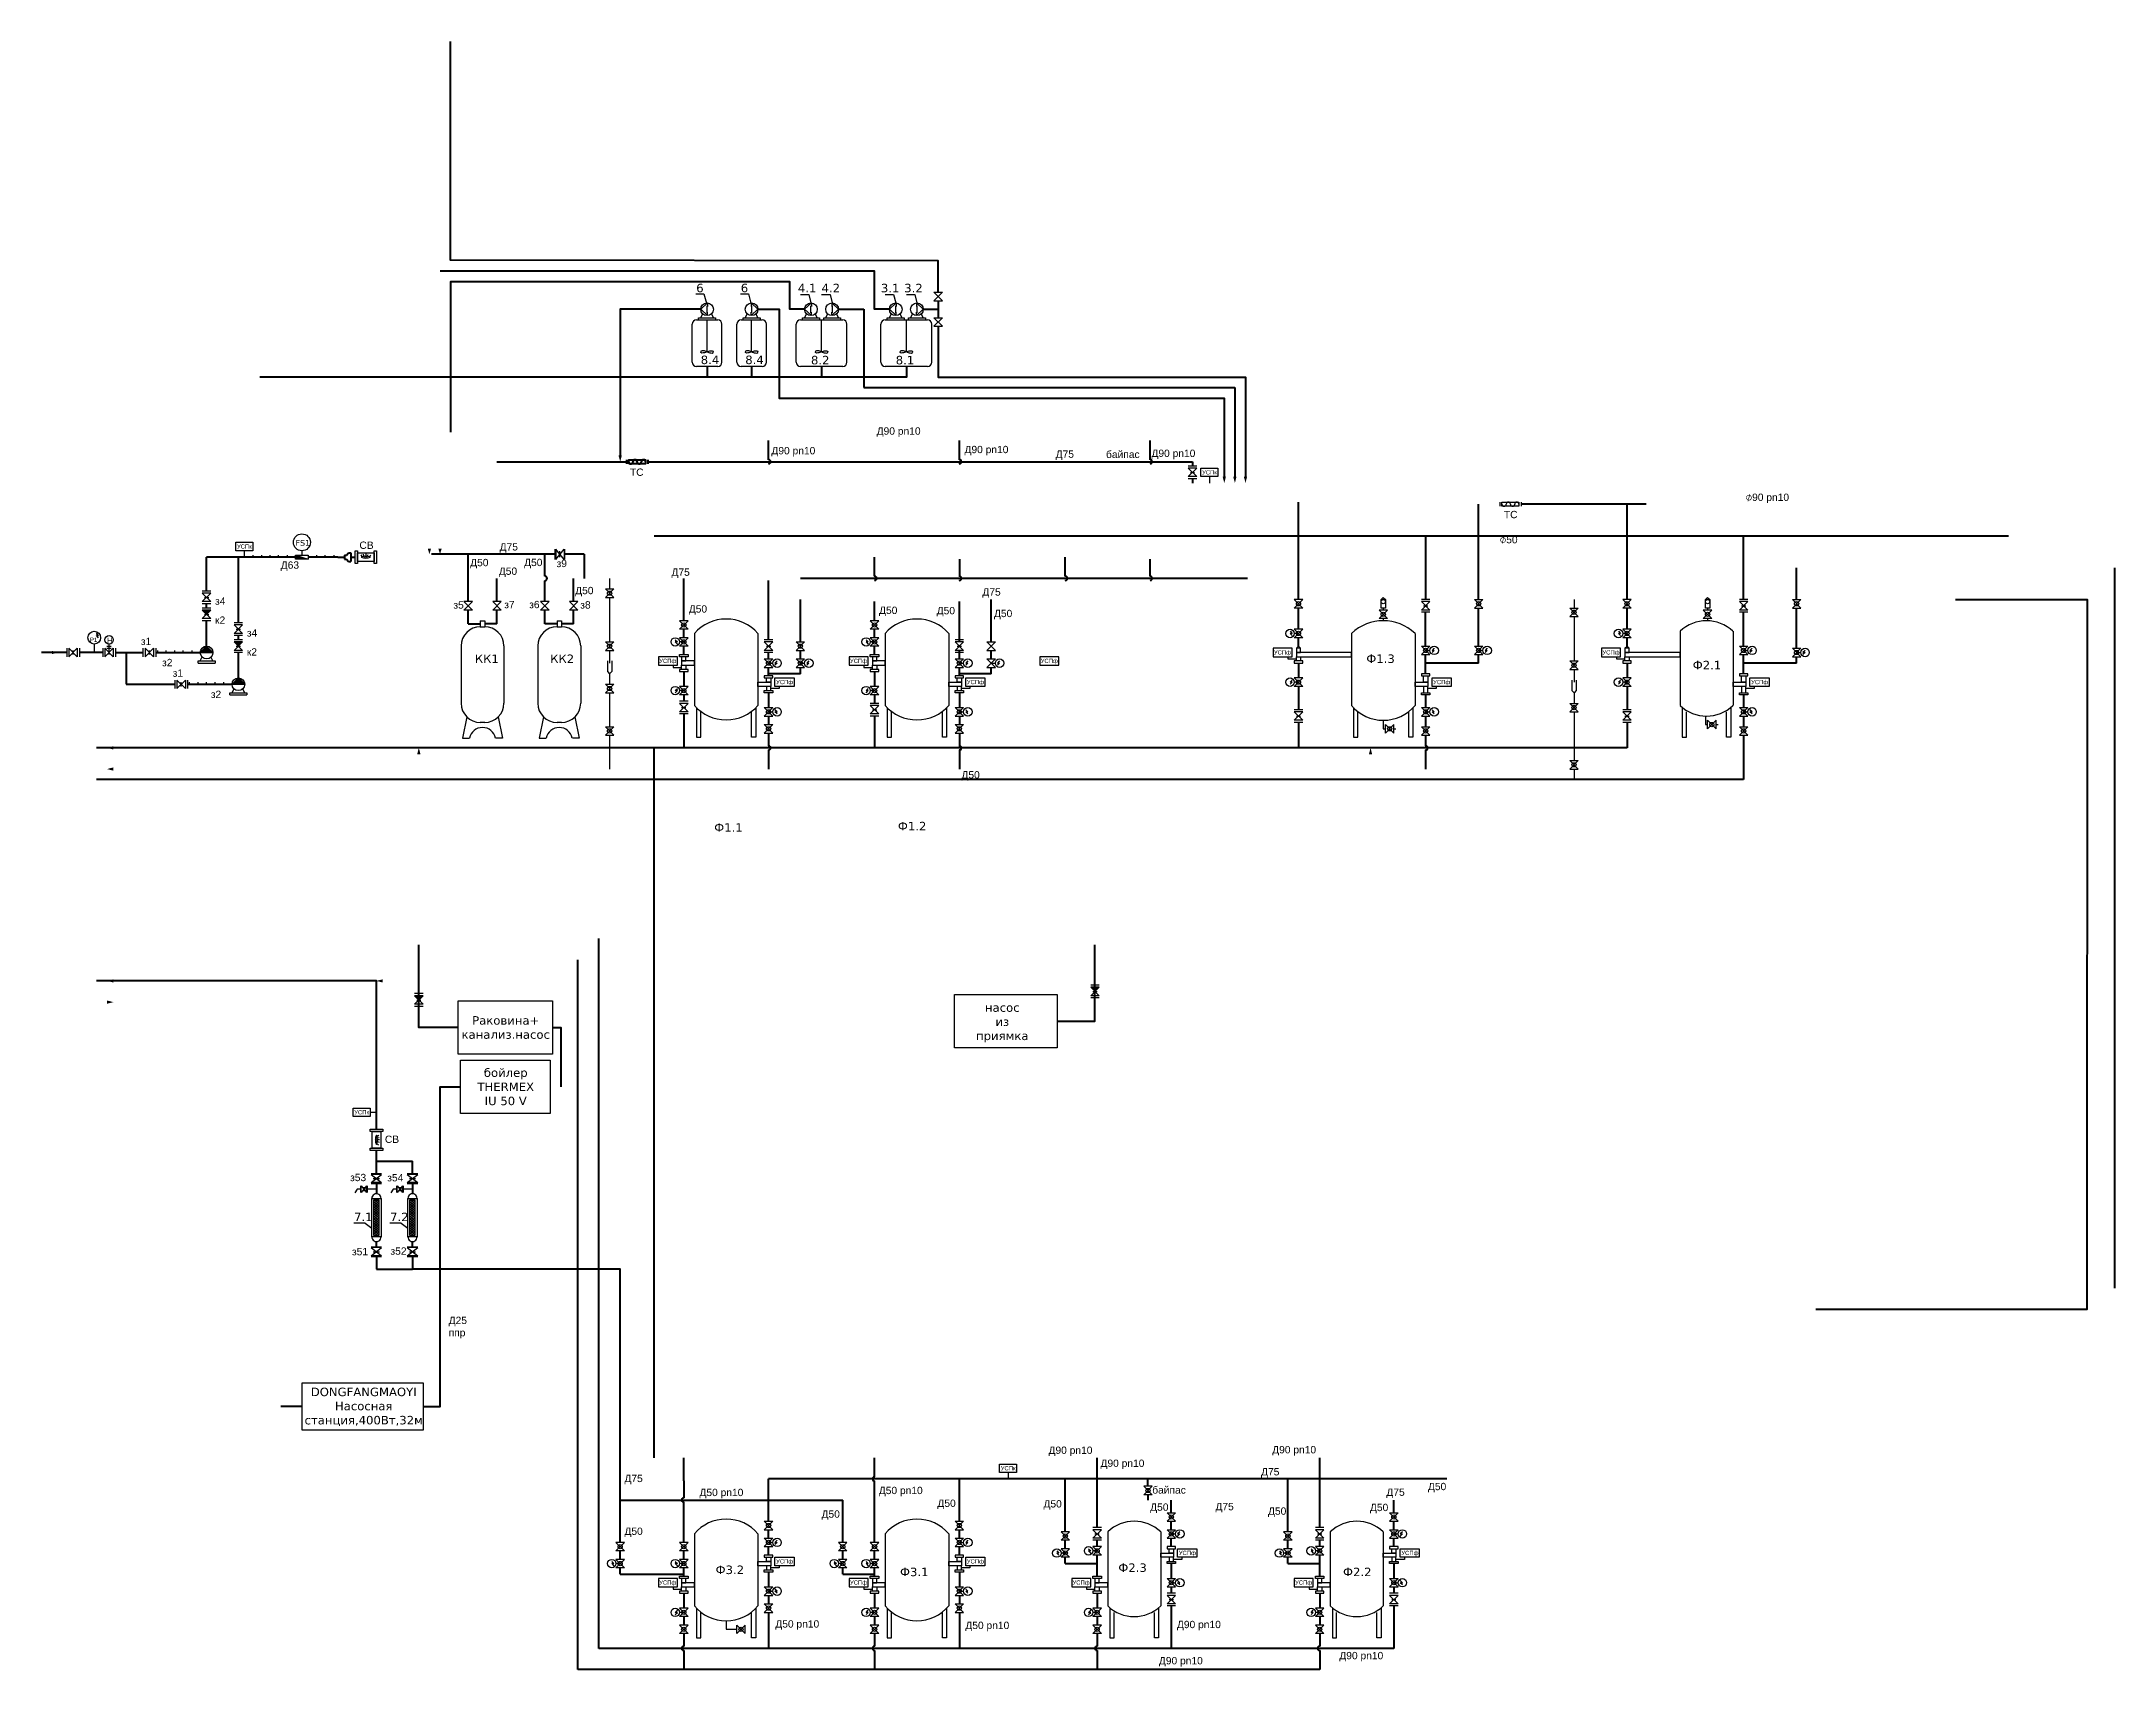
# Model space of a CAD drawing. Header units: millimetres. Extents: x 93665 to 221094, y -93000 to -1330.
# Drawn here: x 153598 to 202500, y -39750 to -1330 of the extents above; entities that cross this region are included whole.
import ezdxf

# ---------------------------------------------------------------- set-up
doc = ezdxf.new("R2010")
doc.units = ezdxf.units.MM
doc.layers.add('1', color=7, linetype='Continuous')
doc.layers.add('2', color=7, linetype='Continuous')
for name, color, linetype, lineweight in [('В10', 66, 'Continuous', 40), ('В30', 136, 'Continuous', 40), ('В40', 142, 'Continuous', 40), ('В50', 180, 'Continuous', 40), ('В60Н', 140, 'Continuous', 40), ('В90', 120, 'Continuous', 40), ('К20Н', 33, 'Continuous', 40), ('К30', 54, 'Continuous', 40), ('Р1', 202, 'Continuous', 40), ('Р4', 210, 'Continuous', 40)]:
    doc.layers.add(name, color=color, linetype=linetype, lineweight=lineweight)
for name, color, linetype, lineweight, true_color in [('В20', 7, 'Continuous', 40, 0x0a7800), ('К10', 7, 'Continuous', 40, 0xffbe00), ('Р2', 7, 'Continuous', 40, 0x991b1e), ('Р3', 7, 'Continuous', 40, 0xd19cc7)]:
    doc.layers.add(name, color=color, linetype=linetype, lineweight=lineweight, true_color=true_color)
doc.styles.get("Standard").update_dxf_attribs({"font": 'arial.ttf'})

msp = doc.modelspace()

# ---------------------------------------------------------------- texts
at = {"ltscale": 15, "char_height": 200, "width": 285.44, "attachment_point": 1}
for s, insert in [('{\\fVerdana|b0|i0|c204|p34;6}', (169044, -7048)), ('{\\fVerdana|b0|i0|c204|p34;6}', (170094, -7048)), ('{\\fVerdana|b0|i0|c204|p34;8.4}', (169150, -8744)), ('{\\fVerdana|b0|i0|c204|p34;8.4}', (170200, -8744))]:
    msp.add_mtext(s, dxfattribs=dict(at, insert=insert))
at = {"layer": '1', "ltscale": 15, "char_height": 200}
for s, insert, width, attachment_point in [('{\\fVerdana|b0|i0|c204|p34;4.1}', (171442, -7048), 285.44, 1), ('{\\fVerdana|b0|i0|c204|p34;4.2}', (172000, -7048), 285.44, 1), ('{\\fVerdana|b0|i0|c204|p34;3.1}', (173400, -7050), 285.44, 1), ('{\\fVerdana|b0|i0|c204|p34;3.2}', (173950, -7050), 285.44, 1), ('{\\fVerdana|b0|i0|c204|p34;8.2}', (171750, -8750), 285.44, 1), ('{\\fVerdana|b0|i0|c204|p34;8.1}', (173750, -8750), 285.44, 1), ('{\\fVerdana|b0|i0|c204|p34;КК1}', (163822, -15798), 285.44, 1), ('{\\fVerdana|b0|i0|c204|p34;КК2}', (165599, -15798), 285.44, 1), ('{\\fVerdana|b0|i0|c204|p34;Ф\\fVerdana|b0|i0|c0|p34;1.3}', (184850, -15796), 285.44, 1), ('{\\fVerdana|b0|i0|c204|p34;Ф\\fVerdana|b0|i0|c0|p34;2.1}', (192550, -15946), 285.44, 1), ('{\\fVerdana|b0|i0|c204|p34;Ф\\fVerdana|b0|i0|c0|p34;1.1}', (169467, -19780), 285.44, 1), ('{\\fVerdana|b0|i0|c204|p34;Ф\\fVerdana|b0|i0|c0|p34;1.2}', (173800, -19746), 285.44, 1), ('{\\fVerdana|b0|i0|c204|p34;Раковина+\\Pканализ.насос}', (164550, -24600), 2330.68, 5), ('{\\fVerdana|b0|i0|c204|p34;насос\\fVerdana|b0|i0|c0|p34;\\P\\fVerdana|b0|i0|c204|p34;из приямка}', (176263, -24490), 285.44, 5), ('{\\fVerdana|b0|i0|c204|p34;бойлер\\fVerdana|b0|i0|c0|p34;\\PTHERMEX \\fVerdana|b0|i0|c204|p34;\\P\\fVerdana|b0|i0|c0|p34;IU 50 V}', (164550, -26000), 2572.66, 5), ('{\\fVerdana|b0|i0|c204|p34;7.1}', (160972, -28969), 285.44, 1), ('{\\fVerdana|b0|i0|c204|p34;7.2}', (161822, -28969), 285.44, 1), ('{\\fVerdana|b0|i0|c204|p34;DONGFANGMAOYI Насосная станция,400Вт,32м}', (161200, -33550), 285.44, 5), ('{\\fVerdana|b0|i0|c204|p34;Ф\\fVerdana|b0|i0|c0|p34;3.2}', (169500, -37296), 285.44, 1), ('{\\fVerdana|b0|i0|c204|p34;Ф\\fVerdana|b0|i0|c0|p34;3.1}', (173850, -37346), 285.44, 1), ('{\\fVerdana|b0|i0|c204|p34;Ф\\fVerdana|b0|i0|c0|p34;2.3}', (179000, -37246), 285.44, 1), ('{\\fVerdana|b0|i0|c204|p34;Ф\\fVerdana|b0|i0|c0|p34;2.2}', (184300, -37346), 285.44, 1)]:
    msp.add_mtext(s, dxfattribs=dict(at, insert=insert, width=width, attachment_point=attachment_point))
at = {"layer": '1'}
for s, width, insert, char_height, attachment_point in [('{\\fArial|b0|i0|c204|p34;Д}90 pn10', 1131.73, (173300, -10437), 172.8, 1), ('{\\fArial|b0|i0|c204|p34;Д}90 pn10', 1131.73, (170817, -10900), 172.8, 1), ('{\\fArial|b0|i0|c204|p34;Д}90 pn10', 1131.73, (175372, -10873), 172.8, 1), ('Д75', 11.42, (177522, -10982), 172.8, 1), ('{\\fArial|b0|i0|c204|p34;байпас}', 1131.73, (178710, -10988), 172.8, 1), ('{\\fArial|b0|i0|c204|p34;Д}90 pn10', 1131.73, (179782, -10963), 172.8, 1), ('ТС', 11.42, (167479, -11408), 172.8, 1), ('{\\fArial|b0|i0|c204|p34;УСПк}', 387.54, (180976, -11449), 100, 1), ('⌀90 pn10', 1131.73, (193800, -12000), 172.8, 1), ('ТС', 11.42, (188095, -12408), 172.8, 1), ('{\\fArial|b0|i0|c204|p34;УСПк}', 387.54, (158210, -13199), 100, 1), ('СВ', 11.42, (161099, -13131), 172.8, 1), ('Д75', 11.42, (164406, -13170), 172.8, 1), ('⌀{\\fArial|b0|i0|c204|p34;50}', 11.42, (188000, -13000), 172.8, 1), ('Д63', 11.42, (159243, -13600), 172.8, 1), ('Д50', 11.42, (163711, -13541), 172.8, 1), ('Д50', 11.42, (164984, -13538), 172.8, 1), ('з9', 11.42, (165749, -13562), 172.8, 1), ('Д50', 11.42, (164387, -13744), 172.8, 1), ('Д75', 11.42, (168460, -13767), 172.8, 1), ('з4', 11.42, (157693, -14450), 172.8, 1), ('з5', 11.42, (163315, -14541), 172.8, 1), ('з7', 11.42, (164515, -14532), 172.8, 1), ('з6', 11.42, (165103, -14531), 172.8, 1), ('Д50', 11.42, (166188, -14201), 172.8, 1), ('з8', 11.42, (166308, -14540), 172.8, 1), ('{\\fArial|b0|i0|c204|p34;Д}50', 11.42, (168868, -14635), 172.8, 1), ('{\\fArial|b0|i0|c204|p34;Д}50', 11.42, (173357, -14668), 172.8, 1), ('Д75', 11.42, (175794, -14235), 172.8, 1), ('к2', 11.42, (157693, -14900), 172.8, 1), ('{\\fArial|b0|i0|c204|p34;Д}50', 11.42, (174716, -14675), 172.8, 1), ('{\\fArial|b0|i0|c204|p34;Д}50', 11.42, (176067, -14742), 172.8, 1), ('P1', 261.22, (154743, -15400), 100, 1), ('з1', 11.42, (155943, -15400), 172.8, 1), ('з4', 11.42, (158443, -15200), 172.8, 1), ('к2', 11.42, (158443, -15650), 172.8, 1), ('з2', 11.42, (156443, -15900), 172.8, 1), ('{\\fArial|b0|i0|c204|p34;УСПф}', 1131.73, (168574, -15897), 100, 3), ('{\\fArial|b0|i0|c204|p34;УСПф}', 1131.73, (173074, -15897), 100, 3), ('{\\fArial|b0|i0|c204|p34;УСПф}', 1131.73, (177574, -15897), 100, 3), ('{\\fArial|b0|i0|c204|p34;УСПф}', 1131.73, (183074, -15697), 100, 3), ('{\\fArial|b0|i0|c204|p34;УСПф}', 1131.73, (190824, -15697), 100, 3), ('з1', 11.42, (156693, -16150), 172.8, 1), ('{\\fArial|b0|i0|c204|p34;УСПф}', 1131.73, (170926, -16397), 100, 1), ('{\\fArial|b0|i0|c204|p34;УСПф}', 1131.73, (175426, -16397), 100, 1), ('{\\fArial|b0|i0|c204|p34;УСПф}', 1131.73, (186426, -16397), 100, 1), ('{\\fArial|b0|i0|c204|p34;УСПф}', 1131.73, (193926, -16397), 100, 1), ('з2', 11.42, (157593, -16650), 172.8, 1), ('Д50', 11.42, (175300, -18550), 172.8, 1), ('{\\fArial|b0|i0|c204|p34;УСПк}', 387.54, (160976, -26549), 100, 1), ('СВ', 11.42, (161700, -27150), 172.8, 1), ('з53', 11.42, (160879, -28052), 172.8, 1), ('з54', 11.42, (161755, -28057), 172.8, 1), ('з51', 11.42, (160923, -29801), 172.8, 1), ('з52', 11.42, (161831, -29788), 172.8, 1), ('{\\fArial|b0|i0|c204|p34;Д}25 {\\fArial|b0|i0|c204|p34;ппр}', 11.42, (163204, -31424), 172.8, 1), ('{\\fArial|b0|i0|c204|p34;Д}90 pn10', 1131.73, (177354, -34488), 172.8, 1), ('{\\fArial|b0|i0|c204|p34;Д}90 pn10', 1131.73, (182630, -34475), 172.8, 1), ('Д75', 11.42, (167350, -35153), 172.8, 1), ('{\\fArial|b0|i0|c204|p34;УСПк}', 387.54, (176226, -34949), 100, 1), ('{\\fArial|b0|i0|c204|p34;Д}90 pn10', 1131.73, (178580, -34795), 172.8, 1), ('Д75', 11.42, (182368, -34996), 172.8, 1), ('{\\fArial|b0|i0|c204|p34;Д}50 pn10', 1131.73, (169120, -35484), 172.8, 1), ('{\\fArial|b0|i0|c204|p34;Д}50 pn10', 1131.73, (173350, -35437), 172.8, 1), ('{\\fArial|b0|i0|c204|p34;байпас}', 1131.73, (179800, -35425), 172.8, 1), ('Д75', 11.42, (185324, -35478), 172.8, 1), ('{\\fArial|b0|i0|c204|p34;Д}50', 11.42, (186304, -35344), 172.8, 1), ('{\\fArial|b0|i0|c204|p34;Д}50', 11.42, (172000, -35994), 172.8, 1), ('{\\fArial|b0|i0|c204|p34;Д}50', 11.42, (174733, -35739), 172.8, 1), ('{\\fArial|b0|i0|c204|p34;Д}50', 11.42, (177235, -35753), 172.8, 1), ('{\\fArial|b0|i0|c204|p34;Д}50', 11.42, (179752, -35830), 172.8, 1), ('Д75', 11.42, (181291, -35818), 172.8, 1), ('{\\fArial|b0|i0|c204|p34;Д}50', 11.42, (182531, -35924), 172.8, 1), ('{\\fArial|b0|i0|c204|p34;Д}50', 11.42, (184936, -35838), 172.8, 1), ('{\\fArial|b0|i0|c204|p34;Д}50', 11.42, (167350, -36400), 172.8, 1), ('{\\fArial|b0|i0|c204|p34;УСПф}', 1131.73, (170926, -37147), 100, 1), ('{\\fArial|b0|i0|c204|p34;УСПф}', 1131.73, (175426, -37147), 100, 1), ('{\\fArial|b0|i0|c204|p34;УСПф}', 1131.73, (180426, -36947), 100, 1), ('{\\fArial|b0|i0|c204|p34;УСПф}', 1131.73, (185676, -36947), 100, 1), ('{\\fArial|b0|i0|c204|p34;УСПф}', 1131.73, (168574, -37647), 100, 3), ('{\\fArial|b0|i0|c204|p34;УСПф}', 1131.73, (173074, -37647), 100, 3), ('{\\fArial|b0|i0|c204|p34;УСПф}', 1131.73, (178324, -37647), 100, 3), ('{\\fArial|b0|i0|c204|p34;УСПф}', 1131.73, (183574, -37647), 100, 3), ('{\\fArial|b0|i0|c204|p34;Д}50 pn10', 1131.73, (170909, -38587), 172.8, 1), ('{\\fArial|b0|i0|c204|p34;Д}50 pn10', 1131.73, (175392, -38621), 172.8, 1), ('{\\fArial|b0|i0|c204|p34;Д}90 pn10', 1131.73, (180383, -38600), 172.8, 1), ('{\\fArial|b0|i0|c204|p34;Д}90 pn10', 1131.73, (179957, -39454), 172.8, 1), ('{\\fArial|b0|i0|c204|p34;Д}90 pn10', 1131.73, (184214, -39334), 172.8, 1)]:
    msp.add_mtext_dynamic_manual_height_columns(s, width=width, gutter_width=11.2, heights=[0], dxfattribs=dict(at, insert=insert, char_height=char_height, attachment_point=attachment_point))
at = {"layer": '2', "ltscale": 15, "char_height": 134.4, "width": 274.02, "attachment_point": 1}
for s, insert in [('{\\fVerdana|b0|i0|c204|p34;FS1}', (159593, -13095)), ('{\\fVerdana|b0|i0|c204|p34;Н}', (155143, -15400))]:
    msp.add_mtext(s, dxfattribs=dict(at, insert=insert))

# ---------------------------------------------------------------- hatches: boundary and pattern name
h = msp.add_hatch(color=256)
h.dxf.hatch_style = 1
h.paths.add_polyline_path([(157593, -14750), (157393, -14750), (157493, -14850)])
h = msp.add_hatch(color=256)
h.dxf.hatch_style = 1
h.paths.add_polyline_path([(157643, -15750), (157493, -15600), (157344, -15750)])
h = msp.add_hatch(color=256)
h.dxf.hatch_style = 1
h.paths.add_polyline_path([(158343, -15500), (158143, -15500), (158243, -15600)])
h = msp.add_hatch(color=256)
h.dxf.hatch_style = 1
h.paths.add_polyline_path([(158393, -16500), (158243, -16350), (158094, -16500)])
h = msp.add_hatch(color=256)
h.dxf.hatch_style = 1
h.paths.add_polyline_path([(162600, -23850), (162400, -23850), (162500, -23950)])
h = msp.add_hatch(color=256)
h.dxf.hatch_style = 1
h.paths.add_polyline_path([(178550, -23650), (178350, -23650), (178450, -23750)])
at = {"layer": '1'}
h = msp.add_hatch(dxfattribs=at)
h.set_pattern_fill('ANSI37', color=256, scale=12.5, angle=-90, style=0)
h.set_pattern_definition([(315, (137048.676, -17668.73), (28.0633, 28.0633), []), (45, (137048.676, -17668.73), (-28.0633, 28.0633), [])])
h.paths.add_polyline_path([(161441, -29506), (161559, -29506), (161559, -28666), (161441, -28666)])
h = msp.add_hatch(dxfattribs=at)
h.set_pattern_fill('ANSI37', color=256, scale=12.5, angle=-90, style=0)
h.set_pattern_definition([(315, (137898.676, -17668.73), (28.0633, 28.0633), []), (45, (137898.676, -17668.73), (-28.0633, 28.0633), [])])
h.paths.add_polyline_path([(162291, -29506), (162409, -29506), (162409, -28666), (162291, -28666)])
at = {"layer": '2', "ltscale": 0.5}
msp.add_hatch(color=256, dxfattribs=at).paths.add_polyline_path([(159593, -13450), (159593, -13550), (159893, -13550)])

# ---------------------------------------------------------------- linework, layer by layer
at = {"ltscale": 0.166667}
for p, q in [((169034, -7288), (169224, -7288)), ((170084, -7288), (170274, -7288)), ((171500, -7300), (171700, -7300)), ((172000, -7300), (172200, -7300)), ((173500, -7300), (173700, -7300)), ((174000, -7300), (174200, -7300))]:
    msp.add_line(p, q, dxfattribs=at)
at = {"ltscale": 0.4}
for p, q in [((169224, -7288), (169283, -7503)), ((170274, -7288), (170333, -7503)), ((171700, -7300), (171750, -7500)), ((172200, -7300), (172250, -7500)), ((173700, -7300), (173750, -7500)), ((174200, -7300), (174250, -7500))]:
    msp.add_line(p, q, dxfattribs=at)
for p, q in [((174650, -7250), (174850, -7250)), ((174850, -7250), (174650, -7450)), ((174650, -7250), (174850, -7450)), ((169150, -7850), (169200, -7750)), ((169450, -7850), (169400, -7750)), ((170200, -7850), (170250, -7750)), ((170500, -7850), (170450, -7750)), ((171600, -7850), (171650, -7750)), ((171900, -7850), (171850, -7750)), ((172100, -7850), (172150, -7750)), ((172400, -7850), (172350, -7750)), ((173600, -7850), (173650, -7750)), ((173900, -7850), (173850, -7750)), ((174100, -7850), (174150, -7750)), ((174400, -7850), (174350, -7750)), ((174650, -7450), (174850, -7450)), ((168950, -8900), (168950, -8000)), ((169050, -7900), (169550, -7900)), ((169100, -7900), (169100, -7850)), ((169100, -7850), (169500, -7850)), ((169300, -8650), (169300, -7900)), ((169500, -7850), (169500, -7900)), ((169650, -8900), (169650, -8000)), ((170000, -8900), (170000, -8000)), ((170100, -7900), (170600, -7900)), ((170150, -7900), (170150, -7850)), ((170150, -7850), (170550, -7850)), ((170350, -8650), (170350, -7900)), ((170550, -7850), (170550, -7900)), ((170700, -8900), (170700, -8000)), ((171400, -8900), (171400, -8000)), ((171500, -7900), (172500, -7900)), ((171550, -7900), (171550, -7850)), ((171550, -7850), (171950, -7850)), ((171950, -7850), (171950, -7900)), ((172000, -8650), (172000, -7900)), ((172050, -7900), (172050, -7850)), ((172050, -7850), (172450, -7850)), ((172450, -7850), (172450, -7900)), ((172600, -8900), (172600, -8000)), ((173400, -8900), (173400, -8000)), ((173500, -7900), (174500, -7900)), ((173550, -7900), (173550, -7850)), ((173550, -7850), (173950, -7850)), ((173950, -7850), (173950, -7900)), ((174000, -8650), (174000, -7900)), ((174050, -7900), (174050, -7850)), ((174050, -7850), (174450, -7850)), ((174450, -7850), (174450, -7900)), ((174600, -8900), (174600, -8000)), ((174650, -7850), (174850, -7850)), ((174850, -7850), (174650, -8050)), ((174650, -7850), (174850, -8050)), ((174650, -8050), (174850, -8050)), ((169550, -9000), (169050, -9000)), ((170600, -9000), (170100, -9000)), ((172500, -9000), (171500, -9000)), ((174500, -9000), (173500, -9000)), ((180850, -11350), (180650, -11350)), ((180850, -11400), (180650, -11400)), ((180650, -11400), (180850, -11600)), ((180850, -11400), (180650, -11600)), ((180850, -11600), (180650, -11600)), ((180850, -11650), (180650, -11650)), ((180700, -11500), (180800, -11500)), ((181150, -11600), (181150, -11750)), ((188000, -12200), (188000, -12300)), ((188500, -12200), (188500, -12300)), ((158383, -13350), (158383, -13500)), ((158593, -13500), (158593, -13450)), ((158793, -13500), (158793, -13450)), ((158993, -13500), (158993, -13450)), ((159193, -13500), (159193, -13450)), ((159393, -13450), (159393, -13500)), ((160093, -13500), (160093, -13450)), ((160293, -13500), (160293, -13450)), ((160493, -13450), (160493, -13500)), ((167000, -14000), (167000, -14250)), ((157593, -14300), (157393, -14300)), ((157593, -14350), (157393, -14350)), ((157393, -14350), (157593, -14550)), ((157593, -14350), (157393, -14550)), ((157593, -14550), (157393, -14550)), ((157593, -14600), (157393, -14600)), ((157443, -14450), (157543, -14450)), ((163763, -14550), (163563, -14550)), ((163563, -14550), (163763, -14750)), ((163763, -14550), (163563, -14750)), ((164442, -14550), (164242, -14550)), ((164242, -14550), (164442, -14750)), ((164442, -14550), (164242, -14750)), ((165573, -14550), (165373, -14550)), ((165373, -14550), (165573, -14750)), ((165573, -14550), (165373, -14750)), ((166251, -14550), (166051, -14550)), ((166051, -14550), (166251, -14750)), ((166251, -14550), (166051, -14750)), ((166900, -14250), (167100, -14250)), ((167100, -14250), (166900, -14450)), ((166900, -14250), (167100, -14450)), ((166900, -14450), (167100, -14450)), ((167000, -14450), (167000, -15500)), ((183350, -14500), (183150, -14500)), ((183150, -14500), (183350, -14700)), ((183350, -14500), (183150, -14700)), ((185200, -14500), (185250, -14450)), ((185250, -14450), (185300, -14500)), ((186350, -14500), (186150, -14500)), ((186350, -14550), (186150, -14550)), ((186150, -14550), (186350, -14750)), ((186350, -14550), (186150, -14750)), ((186200, -14650), (186300, -14650)), ((187400, -14500), (187600, -14500)), ((187600, -14500), (187400, -14700)), ((187400, -14500), (187600, -14700)), ((189750, -14500), (189750, -14700)), ((191100, -14500), (190900, -14500)), ((190900, -14500), (191100, -14700)), ((191100, -14500), (190900, -14700)), ((192850, -14500), (192900, -14450)), ((192900, -14450), (192950, -14500)), ((193850, -14500), (193650, -14500)), ((193850, -14550), (193650, -14550)), ((193650, -14550), (193850, -14750)), ((193850, -14550), (193650, -14750)), ((193700, -14650), (193800, -14650)), ((194900, -14500), (195100, -14500)), ((195100, -14500), (194900, -14700)), ((194900, -14500), (195100, -14700)), ((157593, -14700), (157393, -14700)), ((157593, -14750), (157393, -14750)), ((157393, -14750), (157593, -14950)), ((157593, -14750), (157393, -14950)), ((157593, -14950), (157393, -14950)), ((157593, -15000), (157393, -15000)), ((157443, -14850), (157543, -14850)), ((158343, -15050), (158143, -15050)), ((158343, -15100), (158143, -15100)), ((158143, -15100), (158343, -15300)), ((158343, -15100), (158143, -15300)), ((163763, -14750), (163563, -14750)), ((164442, -14750), (164242, -14750)), ((165573, -14750), (165373, -14750)), ((166251, -14750), (166051, -14750)), ((168850, -15000), (168650, -15000)), ((168650, -15000), (168850, -15200)), ((168850, -15000), (168650, -15200)), ((173350, -15000), (173150, -15000)), ((173150, -15000), (173350, -15200)), ((173350, -15000), (173150, -15200)), ((183350, -14700), (183150, -14700)), ((185350, -14750), (185150, -14750)), ((185150, -14750), (185350, -14950)), ((185350, -14750), (185150, -14950)), ((185350, -14950), (185150, -14950)), ((185250, -14700), (185250, -14750)), ((185250, -14950), (185250, -15000)), ((186350, -14750), (186150, -14750)), ((186350, -14800), (186150, -14800)), ((187400, -14700), (187600, -14700)), ((189650, -14700), (189850, -14700)), ((189850, -14700), (189650, -14900)), ((189650, -14700), (189850, -14900)), ((189650, -14900), (189850, -14900)), ((189750, -14900), (189750, -15950)), ((191100, -14700), (190900, -14700)), ((193000, -14750), (192800, -14750)), ((192800, -14750), (193000, -14950)), ((193000, -14750), (192800, -14950)), ((193000, -14950), (192800, -14950)), ((192900, -14700), (192900, -14750)), ((192900, -14950), (192900, -15000)), ((193850, -14750), (193650, -14750)), ((193850, -14800), (193650, -14800)), ((194900, -14700), (195100, -14700)), ((154843, -15550), (154843, -15750)), ((154943, -15350), (154893, -15300)), ((154943, -15400), (154893, -15350)), ((154893, -15350), (154943, -15350)), ((155143, -15600), (155243, -15600)), ((155193, -15800), (155193, -15550)), ((158343, -15300), (158143, -15300)), ((158343, -15350), (158143, -15350)), ((158343, -15450), (158143, -15450)), ((158343, -15500), (158143, -15500)), ((158143, -15500), (158343, -15700)), ((158343, -15500), (158143, -15700)), ((158193, -15200), (158293, -15200)), ((158193, -15600), (158293, -15600)), ((166900, -15500), (167100, -15500)), ((167100, -15500), (166900, -15700)), ((166900, -15500), (167100, -15700)), ((168550, -15450), (168600, -15500)), ((168600, -15500), (168550, -15500)), ((168550, -15500), (168600, -15550)), ((168850, -15200), (168650, -15200)), ((168850, -15400), (168650, -15400)), ((168650, -15400), (168850, -15600)), ((168850, -15400), (168650, -15600)), ((168750, -15500), (168650, -15500)), ((168850, -15600), (168650, -15600)), ((170850, -15450), (170650, -15450)), ((170850, -15500), (170650, -15500)), ((170650, -15500), (170850, -15700)), ((170850, -15500), (170650, -15700)), ((170700, -15600), (170800, -15600)), ((171400, -15500), (171600, -15500)), ((171600, -15500), (171400, -15700)), ((171400, -15500), (171600, -15700)), ((173050, -15450), (173100, -15500)), ((173100, -15500), (173050, -15500)), ((173050, -15500), (173100, -15550)), ((173350, -15200), (173150, -15200)), ((173350, -15400), (173150, -15400)), ((173150, -15400), (173350, -15600)), ((173350, -15400), (173150, -15600)), ((173250, -15500), (173150, -15500)), ((173350, -15600), (173150, -15600)), ((175350, -15450), (175150, -15450)), ((175350, -15500), (175150, -15500)), ((175150, -15500), (175350, -15700)), ((175350, -15500), (175150, -15700)), ((175200, -15600), (175300, -15600)), ((175900, -15500), (176100, -15500)), ((176100, -15500), (175900, -15700)), ((175900, -15500), (176100, -15700)), ((183050, -15250), (183100, -15300)), ((183100, -15300), (183050, -15300)), ((183050, -15300), (183100, -15350)), ((183350, -15200), (183150, -15200)), ((183150, -15200), (183350, -15400)), ((183350, -15200), (183150, -15400)), ((183250, -15300), (183150, -15300)), ((183350, -15400), (183150, -15400)), ((183200, -15650), (183250, -15600)), ((183250, -15600), (183300, -15650)), ((186150, -15600), (186350, -15600)), ((186350, -15600), (186150, -15800)), ((186150, -15600), (186350, -15800)), ((187400, -15600), (187600, -15600)), ((187600, -15600), (187400, -15800)), ((187400, -15600), (187600, -15800)), ((190800, -15250), (190850, -15300)), ((190850, -15300), (190800, -15300)), ((190800, -15300), (190850, -15350)), ((191100, -15200), (190900, -15200)), ((190900, -15200), (191100, -15400)), ((191100, -15200), (190900, -15400)), ((191000, -15300), (190900, -15300)), ((191100, -15400), (190900, -15400)), ((190950, -15650), (191000, -15600)), ((191000, -15600), (191050, -15650)), ((193650, -15600), (193850, -15600)), ((193850, -15600), (193650, -15800)), ((193650, -15600), (193850, -15800)), ((154193, -15650), (154193, -15850)), ((154243, -15650), (154243, -15850)), ((154243, -15850), (154443, -15650)), ((154243, -15650), (154443, -15850)), ((154343, -15800), (154343, -15700)), ((154443, -15650), (154443, -15850)), ((154493, -15650), (154493, -15850)), ((155043, -15650), (155043, -15850)), ((155093, -15650), (155093, -15850)), ((155093, -15850), (155293, -15650)), ((155093, -15650), (155293, -15850)), ((155143, -15650), (155243, -15650)), ((155293, -15650), (155293, -15850)), ((155343, -15650), (155343, -15850)), ((155993, -15650), (155993, -15850)), ((156043, -15650), (156043, -15850)), ((156043, -15850), (156243, -15650)), ((156043, -15650), (156243, -15850)), ((156143, -15800), (156143, -15700)), ((156243, -15650), (156243, -15850)), ((156293, -15650), (156293, -15850)), ((156343, -15750), (156343, -15700)), ((156543, -15750), (156543, -15700)), ((156743, -15750), (156743, -15700)), ((156943, -15750), (156943, -15700)), ((157143, -15700), (157143, -15750)), ((157293, -16000), (157293, -15950)), ((157293, -15950), (157693, -15950)), ((157293, -16000), (157693, -16000)), ((157343, -15750), (157643, -15750)), ((157343, -15950), (157393, -15850)), ((157643, -15950), (157593, -15850)), ((157693, -15950), (157693, -16000)), ((158343, -15700), (158143, -15700)), ((158343, -15750), (158143, -15750)), ((166900, -15700), (167100, -15700)), ((166950, -15950), (166950, -16200)), ((167000, -15700), (167000, -16000)), ((167050, -15950), (167050, -16200)), ((168500, -16050), (168500, -16100)), ((168500, -16100), (168700, -16100)), ((170850, -15700), (170650, -15700)), ((170850, -15750), (170650, -15750)), ((170650, -15900), (170850, -15900)), ((170850, -15900), (170650, -16100)), ((170650, -15900), (170850, -16100)), ((170650, -16100), (170850, -16100)), ((170750, -16000), (170850, -16000)), ((170950, -15950), (170900, -16000)), ((170900, -16000), (170950, -16000)), ((170950, -16000), (170900, -16050)), ((171400, -15700), (171600, -15700)), ((171400, -15900), (171600, -15900)), ((171600, -15900), (171400, -16100)), ((171400, -15900), (171600, -16100)), ((171400, -16100), (171600, -16100)), ((171500, -16000), (171600, -16000)), ((171700, -15950), (171650, -16000)), ((171650, -16000), (171700, -16000)), ((171700, -16000), (171650, -16050)), ((173000, -16050), (173000, -16100)), ((173000, -16100), (173200, -16100)), ((175350, -15700), (175150, -15700)), ((175350, -15750), (175150, -15750)), ((175150, -15900), (175350, -15900)), ((175350, -15900), (175150, -16100)), ((175150, -15900), (175350, -16100)), ((175150, -16100), (175350, -16100)), ((175250, -16000), (175350, -16000)), ((175450, -15950), (175400, -16000)), ((175400, -16000), (175450, -16000)), ((175450, -16000), (175400, -16050)), ((175900, -15700), (176100, -15700)), ((175900, -15900), (176100, -15900)), ((176100, -15900), (175900, -16100)), ((175900, -15900), (176100, -16100)), ((175900, -16100), (176100, -16100)), ((176000, -16000), (176100, -16000)), ((176200, -15950), (176150, -16000)), ((176150, -16000), (176200, -16000)), ((176200, -16000), (176150, -16050)), ((183000, -15850), (183000, -15900)), ((183000, -15900), (183200, -15900)), ((186150, -15800), (186350, -15800)), ((186250, -15700), (186350, -15700)), ((186450, -15650), (186400, -15700)), ((186400, -15700), (186450, -15700)), ((186450, -15700), (186400, -15750)), ((187400, -15800), (187600, -15800)), ((187500, -15700), (187600, -15700)), ((187700, -15650), (187650, -15700)), ((187650, -15700), (187700, -15700)), ((187700, -15700), (187650, -15750)), ((189650, -15950), (189850, -15950)), ((189850, -15950), (189650, -16150)), ((189650, -15950), (189850, -16150)), ((190750, -15850), (190750, -15900)), ((190750, -15900), (190950, -15900)), ((193650, -15800), (193850, -15800)), ((193750, -15700), (193850, -15700)), ((193950, -15650), (193900, -15700)), ((193900, -15700), (193950, -15700)), ((193950, -15700), (193900, -15750)), ((194900, -15650), (195100, -15650)), ((195100, -15650), (194900, -15850)), ((194900, -15650), (195100, -15850)), ((194900, -15850), (195100, -15850)), ((195000, -15750), (195100, -15750)), ((195200, -15700), (195150, -15750)), ((195150, -15750), (195200, -15750)), ((195200, -15750), (195150, -15800)), ((156743, -16400), (156743, -16600)), ((156793, -16400), (156793, -16600)), ((156793, -16600), (156993, -16400)), ((156793, -16400), (156993, -16600)), ((156893, -16550), (156893, -16450)), ((156993, -16400), (156993, -16600)), ((157043, -16400), (157043, -16600)), ((157093, -16500), (157093, -16450)), ((157293, -16500), (157293, -16450)), ((157493, -16500), (157493, -16450)), ((157693, -16500), (157693, -16450)), ((157893, -16450), (157893, -16500)), ((158093, -16500), (158393, -16500)), ((158093, -16700), (158143, -16600)), ((158393, -16700), (158343, -16600)), ((166900, -16500), (167100, -16500)), ((167100, -16500), (166900, -16700)), ((166900, -16500), (167100, -16700)), ((166950, -16200), (167000, -16250)), ((167050, -16200), (167000, -16250)), ((167000, -16250), (167000, -16500)), ((168550, -16650), (168600, -16600)), ((168850, -16550), (168650, -16550)), ((168650, -16750), (168850, -16550)), ((168850, -16750), (168650, -16550)), ((171000, -16600), (170800, -16600)), ((171000, -16550), (171000, -16600)), ((173050, -16650), (173100, -16600)), ((173350, -16550), (173150, -16550)), ((173150, -16750), (173350, -16550)), ((173350, -16750), (173150, -16550)), ((175500, -16600), (175300, -16600)), ((175500, -16550), (175500, -16600)), ((183050, -16450), (183100, -16400)), ((183050, -16500), (183100, -16450)), ((183100, -16450), (183050, -16450)), ((183350, -16350), (183150, -16350)), ((183150, -16550), (183350, -16350)), ((183350, -16550), (183150, -16350)), ((183250, -16450), (183150, -16450)), ((183350, -16550), (183150, -16550)), ((186500, -16600), (186300, -16600)), ((186500, -16550), (186500, -16600)), ((189650, -16150), (189850, -16150)), ((189700, -16400), (189700, -16650)), ((189750, -16150), (189750, -16450)), ((189800, -16400), (189800, -16650)), ((190800, -16450), (190850, -16400)), ((190800, -16500), (190850, -16450)), ((190850, -16450), (190800, -16450)), ((191100, -16350), (190900, -16350)), ((190900, -16550), (191100, -16350)), ((191100, -16550), (190900, -16350)), ((191000, -16450), (190900, -16450)), ((191100, -16550), (190900, -16550)), ((194000, -16600), (193800, -16600)), ((194000, -16550), (194000, -16600)), ((158043, -16750), (158043, -16700)), ((158043, -16700), (158443, -16700)), ((158043, -16750), (158443, -16750)), ((158443, -16700), (158443, -16750)), ((166900, -16700), (167100, -16700)), ((167000, -16700), (167000, -17500)), ((168550, -16700), (168600, -16650)), ((168600, -16650), (168550, -16650)), ((168750, -16650), (168650, -16650)), ((168850, -16750), (168650, -16750)), ((168850, -16900), (168650, -16900)), ((168850, -16950), (168650, -16950)), ((168650, -16950), (168850, -17150)), ((168850, -16950), (168650, -17150)), ((168700, -17050), (168800, -17050)), ((170650, -17050), (170850, -17050)), ((170850, -17250), (170650, -17050)), ((170650, -17250), (170850, -17050)), ((170950, -17150), (170900, -17100)), ((173050, -16700), (173100, -16650)), ((173100, -16650), (173050, -16650)), ((173250, -16650), (173150, -16650)), ((173350, -16750), (173150, -16750)), ((173350, -16950), (173150, -16950)), ((173350, -17000), (173150, -17000)), ((173150, -17000), (173350, -17200)), ((173350, -17000), (173150, -17200)), ((173200, -17100), (173300, -17100)), ((175150, -17050), (175350, -17050)), ((175350, -17250), (175150, -17050)), ((175150, -17250), (175350, -17050)), ((175450, -17150), (175400, -17100)), ((183350, -17100), (183150, -17100)), ((186150, -17050), (186350, -17050)), ((186350, -17250), (186150, -17050)), ((186150, -17250), (186350, -17050)), ((186450, -17150), (186400, -17100)), ((189650, -16950), (189850, -16950)), ((189850, -16950), (189650, -17150)), ((189650, -16950), (189850, -17150)), ((189700, -16650), (189750, -16700)), ((189800, -16650), (189750, -16700)), ((189750, -16700), (189750, -16950)), ((191100, -17100), (190900, -17100)), ((193650, -17050), (193850, -17050)), ((193850, -17250), (193650, -17050)), ((193650, -17250), (193850, -17050)), ((193950, -17150), (193900, -17100)), ((166900, -17500), (167100, -17500)), ((167100, -17500), (166900, -17700)), ((166900, -17500), (167100, -17700)), ((168850, -17150), (168650, -17150)), ((168850, -17200), (168650, -17200)), ((170650, -17250), (170850, -17250)), ((170650, -17450), (170850, -17450)), ((170850, -17650), (170650, -17450)), ((170650, -17650), (170850, -17450)), ((170750, -17150), (170850, -17150)), ((170950, -17200), (170900, -17150)), ((170900, -17150), (170950, -17150)), ((173350, -17200), (173150, -17200)), ((173350, -17250), (173150, -17250)), ((175150, -17250), (175350, -17250)), ((175150, -17450), (175350, -17450)), ((175350, -17650), (175150, -17450)), ((175150, -17650), (175350, -17450)), ((175250, -17150), (175350, -17150)), ((175450, -17200), (175400, -17150)), ((175400, -17150), (175450, -17150)), ((183350, -17150), (183150, -17150)), ((183150, -17150), (183350, -17350)), ((183350, -17150), (183150, -17350)), ((183350, -17350), (183150, -17350)), ((183350, -17400), (183150, -17400)), ((183200, -17250), (183300, -17250)), ((185250, -17350), (185250, -17550)), ((185250, -17550), (185300, -17550)), ((185300, -17650), (185300, -17450)), ((185500, -17450), (185300, -17650)), ((185500, -17650), (185300, -17450)), ((185500, -17650), (185500, -17450)), ((185500, -17550), (185550, -17550)), ((186150, -17250), (186350, -17250)), ((186150, -17500), (186350, -17500)), ((186350, -17700), (186150, -17500)), ((186150, -17700), (186350, -17500)), ((186250, -17150), (186350, -17150)), ((186450, -17200), (186400, -17150)), ((186400, -17150), (186450, -17150)), ((189650, -17150), (189850, -17150)), ((189750, -17150), (189750, -18300)), ((191100, -17150), (190900, -17150)), ((190900, -17150), (191100, -17350)), ((191100, -17150), (190900, -17350)), ((191100, -17350), (190900, -17350)), ((191100, -17400), (190900, -17400)), ((190950, -17250), (191050, -17250)), ((192850, -17250), (192850, -17450)), ((192850, -17450), (192900, -17450)), ((192900, -17550), (192900, -17350)), ((193100, -17350), (192900, -17550)), ((193100, -17550), (192900, -17350)), ((193100, -17550), (193100, -17350)), ((193100, -17450), (193150, -17450)), ((193650, -17250), (193850, -17250)), ((193650, -17500), (193850, -17500)), ((193850, -17700), (193650, -17500)), ((193650, -17700), (193850, -17500)), ((193750, -17150), (193850, -17150)), ((193950, -17200), (193900, -17150)), ((193900, -17150), (193950, -17150)), ((166900, -17700), (167100, -17700)), ((167000, -17700), (167000, -18500)), ((170650, -17650), (170850, -17650)), ((175150, -17650), (175350, -17650)), ((186150, -17700), (186350, -17700)), ((193650, -17700), (193850, -17700)), ((189650, -18300), (189850, -18300)), ((189850, -18300), (189650, -18500)), ((189650, -18300), (189850, -18500)), ((189650, -18500), (189850, -18500)), ((189750, -18500), (189750, -18750)), ((162600, -23800), (162400, -23800)), ((162600, -23850), (162400, -23850)), ((162400, -23850), (162600, -24050)), ((162600, -23850), (162400, -24050)), ((162450, -23950), (162550, -23950)), ((178550, -23600), (178350, -23600)), ((178550, -23650), (178350, -23650)), ((178350, -23650), (178550, -23850)), ((178550, -23650), (178350, -23850)), ((178550, -23850), (178350, -23850)), ((178550, -23900), (178350, -23900)), ((178400, -23750), (178500, -23750)), ((162600, -24050), (162400, -24050)), ((162600, -24100), (162400, -24100)), ((161350, -26600), (161500, -26600)), ((176400, -35100), (176400, -35250)), ((179800, -35425), (179600, -35425)), ((179600, -35425), (179800, -35625)), ((179800, -35425), (179600, -35625)), ((179800, -35625), (179600, -35625)), ((180150, -36050), (180350, -36050)), ((180350, -36050), (180150, -36250)), ((180150, -36050), (180350, -36250)), ((185400, -36050), (185600, -36050)), ((185600, -36050), (185400, -36250)), ((185400, -36050), (185600, -36250)), ((170650, -36250), (170850, -36250)), ((170850, -36250), (170650, -36450)), ((170650, -36250), (170850, -36450)), ((170650, -36450), (170850, -36450)), ((170650, -36650), (170850, -36650)), ((170850, -36650), (170650, -36850)), ((170650, -36650), (170850, -36850)), ((175150, -36250), (175350, -36250)), ((175350, -36250), (175150, -36450)), ((175150, -36250), (175350, -36450)), ((175150, -36450), (175350, -36450)), ((175150, -36650), (175350, -36650)), ((175350, -36650), (175150, -36850)), ((175150, -36650), (175350, -36850)), ((177850, -36500), (177650, -36500)), ((177650, -36500), (177850, -36700)), ((177850, -36500), (177650, -36700)), ((178600, -36400), (178400, -36400)), ((178600, -36450), (178400, -36450)), ((178400, -36450), (178600, -36650)), ((178600, -36450), (178400, -36650)), ((178600, -36650), (178400, -36650)), ((178450, -36550), (178550, -36550)), ((180150, -36250), (180350, -36250)), ((180150, -36450), (180350, -36450)), ((180350, -36450), (180150, -36650)), ((180150, -36450), (180350, -36650)), ((180150, -36650), (180350, -36650)), ((180250, -36550), (180350, -36550)), ((180450, -36500), (180400, -36550)), ((180400, -36550), (180450, -36550)), ((180450, -36550), (180400, -36600)), ((183100, -36500), (182900, -36500)), ((182900, -36500), (183100, -36700)), ((183100, -36500), (182900, -36700)), ((183850, -36400), (183650, -36400)), ((183850, -36450), (183650, -36450)), ((183650, -36450), (183850, -36650)), ((183850, -36450), (183650, -36650)), ((183850, -36650), (183650, -36650)), ((183700, -36550), (183800, -36550)), ((185400, -36250), (185600, -36250)), ((185400, -36450), (185600, -36450)), ((185600, -36450), (185400, -36650)), ((185400, -36450), (185600, -36650)), ((185400, -36650), (185600, -36650)), ((185500, -36550), (185600, -36550)), ((185700, -36500), (185650, -36550)), ((185650, -36550), (185700, -36550)), ((185700, -36550), (185650, -36600)), ((167350, -36750), (167150, -36750)), ((167150, -36750), (167350, -36950)), ((167350, -36750), (167150, -36950)), ((167350, -36950), (167150, -36950)), ((167350, -37150), (167150, -37150)), ((167150, -37150), (167350, -37350)), ((167350, -37150), (167150, -37350)), ((168850, -36750), (168650, -36750)), ((168650, -36750), (168850, -36950)), ((168850, -36750), (168650, -36950)), ((168850, -36950), (168650, -36950)), ((168850, -37150), (168650, -37150)), ((168650, -37150), (168850, -37350)), ((168850, -37150), (168650, -37350)), ((170650, -36850), (170850, -36850)), ((170750, -36750), (170850, -36750)), ((170950, -36700), (170900, -36750)), ((170900, -36750), (170950, -36750)), ((170950, -36750), (170900, -36800)), ((172600, -36750), (172400, -36750)), ((172400, -36750), (172600, -36950)), ((172600, -36750), (172400, -36950)), ((172600, -36950), (172400, -36950)), ((172600, -37150), (172400, -37150)), ((172400, -37150), (172600, -37350)), ((172600, -37150), (172400, -37350)), ((173350, -36750), (173150, -36750)), ((173150, -36750), (173350, -36950)), ((173350, -36750), (173150, -36950)), ((173350, -36950), (173150, -36950)), ((173350, -37150), (173150, -37150)), ((173150, -37150), (173350, -37350)), ((173350, -37150), (173150, -37350)), ((175150, -36850), (175350, -36850)), ((175250, -36750), (175350, -36750)), ((175450, -36700), (175400, -36750)), ((175400, -36750), (175450, -36750)), ((175450, -36750), (175400, -36800)), ((177550, -36950), (177600, -37000)), ((177600, -37000), (177550, -37000)), ((177550, -37000), (177600, -37050)), ((177850, -36700), (177650, -36700)), ((177850, -36900), (177650, -36900)), ((177650, -36900), (177850, -37100)), ((177850, -36900), (177650, -37100)), ((177750, -37000), (177650, -37000)), ((177850, -37100), (177650, -37100)), ((178300, -36900), (178350, -36950)), ((178350, -36950), (178300, -36950)), ((178300, -36950), (178350, -37000)), ((178600, -36700), (178400, -36700)), ((178600, -36850), (178400, -36850)), ((178400, -36850), (178600, -37050)), ((178600, -36850), (178400, -37050)), ((178500, -36950), (178400, -36950)), ((178600, -37050), (178400, -37050)), ((180500, -37150), (180300, -37150)), ((180500, -37100), (180500, -37150)), ((182800, -36950), (182850, -37000)), ((182850, -37000), (182800, -37000)), ((182800, -37000), (182850, -37050)), ((183100, -36700), (182900, -36700)), ((183100, -36900), (182900, -36900)), ((182900, -36900), (183100, -37100)), ((183100, -36900), (182900, -37100)), ((183000, -37000), (182900, -37000)), ((183100, -37100), (182900, -37100)), ((183550, -36900), (183600, -36950)), ((183600, -36950), (183550, -36950)), ((183550, -36950), (183600, -37000)), ((183850, -36700), (183650, -36700)), ((183850, -36850), (183650, -36850)), ((183650, -36850), (183850, -37050)), ((183850, -36850), (183650, -37050)), ((183750, -36950), (183650, -36950)), ((183850, -37050), (183650, -37050)), ((185750, -37150), (185550, -37150)), ((185750, -37100), (185750, -37150)), ((167050, -37200), (167100, -37250)), ((167100, -37250), (167050, -37250)), ((167050, -37250), (167100, -37300)), ((167250, -37250), (167150, -37250)), ((167350, -37350), (167150, -37350)), ((168550, -37200), (168600, -37250)), ((168600, -37250), (168550, -37250)), ((168550, -37250), (168600, -37300)), ((168750, -37250), (168650, -37250)), ((168850, -37350), (168650, -37350)), ((171000, -37350), (170800, -37350)), ((171000, -37300), (171000, -37350)), ((172300, -37200), (172350, -37250)), ((172350, -37250), (172300, -37250)), ((172300, -37250), (172350, -37300)), ((172500, -37250), (172400, -37250)), ((172600, -37350), (172400, -37350)), ((173050, -37200), (173100, -37250)), ((173100, -37250), (173050, -37250)), ((173050, -37250), (173100, -37300)), ((173250, -37250), (173150, -37250)), ((173350, -37350), (173150, -37350)), ((175500, -37350), (175300, -37350)), ((175500, -37300), (175500, -37350)), ((180150, -37600), (180350, -37600)), ((180350, -37800), (180150, -37600)), ((180150, -37800), (180350, -37600)), ((180450, -37700), (180400, -37650)), ((185400, -37600), (185600, -37600)), ((185600, -37800), (185400, -37600)), ((185400, -37800), (185600, -37600)), ((185700, -37700), (185650, -37650)), ((168500, -37800), (168500, -37850)), ((168500, -37850), (168700, -37850)), ((170650, -37800), (170850, -37800)), ((170850, -38000), (170650, -37800)), ((170650, -38000), (170850, -37800)), ((170650, -38000), (170850, -38000)), ((170750, -37900), (170850, -37900)), ((170950, -37900), (170900, -37850)), ((170950, -37950), (170900, -37900)), ((170900, -37900), (170950, -37900)), ((173000, -37800), (173000, -37850)), ((173000, -37850), (173200, -37850)), ((175150, -37800), (175350, -37800)), ((175350, -38000), (175150, -37800)), ((175150, -38000), (175350, -37800)), ((175150, -38000), (175350, -38000)), ((175250, -37900), (175350, -37900)), ((175450, -37900), (175400, -37850)), ((175450, -37950), (175400, -37900)), ((175400, -37900), (175450, -37900)), ((178250, -37800), (178250, -37850)), ((178250, -37850), (178450, -37850)), ((180150, -37800), (180350, -37800)), ((180350, -37950), (180150, -37950)), ((180350, -38000), (180150, -38000)), ((180150, -38000), (180350, -38200)), ((180350, -38000), (180150, -38200)), ((180200, -38100), (180300, -38100)), ((180250, -37700), (180350, -37700)), ((180450, -37750), (180400, -37700)), ((180400, -37700), (180450, -37700)), ((183500, -37800), (183500, -37850)), ((183500, -37850), (183700, -37850)), ((185400, -37800), (185600, -37800)), ((185600, -37950), (185400, -37950)), ((185600, -38000), (185400, -38000)), ((185400, -38000), (185600, -38200)), ((185600, -38000), (185400, -38200)), ((185450, -38100), (185550, -38100)), ((185500, -37700), (185600, -37700)), ((185700, -37750), (185650, -37700)), ((185650, -37700), (185700, -37700)), ((168550, -38400), (168600, -38350)), ((168550, -38450), (168600, -38400)), ((168600, -38400), (168550, -38400)), ((168850, -38300), (168650, -38300)), ((168650, -38500), (168850, -38300)), ((168850, -38500), (168650, -38300)), ((168750, -38400), (168650, -38400)), ((168850, -38500), (168650, -38500)), ((169750, -38600), (169750, -38800)), ((170650, -38200), (170850, -38200)), ((170850, -38400), (170650, -38200)), ((170650, -38400), (170850, -38200)), ((170650, -38400), (170850, -38400)), ((173050, -38400), (173100, -38350)), ((173050, -38450), (173100, -38400)), ((173100, -38400), (173050, -38400)), ((173350, -38300), (173150, -38300)), ((173150, -38500), (173350, -38300)), ((173350, -38500), (173150, -38300)), ((173250, -38400), (173150, -38400)), ((173350, -38500), (173150, -38500)), ((175150, -38200), (175350, -38200)), ((175350, -38400), (175150, -38200)), ((175150, -38400), (175350, -38200)), ((175150, -38400), (175350, -38400)), ((178300, -38400), (178350, -38350)), ((178300, -38450), (178350, -38400)), ((178350, -38400), (178300, -38400)), ((178600, -38300), (178400, -38300)), ((178400, -38500), (178600, -38300)), ((178600, -38500), (178400, -38300)), ((178500, -38400), (178400, -38400)), ((178600, -38500), (178400, -38500)), ((180350, -38200), (180150, -38200)), ((180350, -38250), (180150, -38250)), ((183550, -38400), (183600, -38350)), ((183550, -38450), (183600, -38400)), ((183600, -38400), (183550, -38400)), ((183850, -38300), (183650, -38300)), ((183650, -38500), (183850, -38300)), ((183850, -38500), (183650, -38300)), ((183750, -38400), (183650, -38400)), ((183850, -38500), (183650, -38500)), ((185600, -38200), (185400, -38200)), ((185600, -38250), (185400, -38250)), ((168850, -38700), (168650, -38700)), ((168650, -38900), (168850, -38700)), ((168850, -38900), (168650, -38700)), ((168850, -38900), (168650, -38900)), ((169750, -38800), (170000, -38800)), ((170000, -38900), (170000, -38700)), ((170200, -38700), (170000, -38900)), ((170200, -38900), (170000, -38700)), ((170200, -38900), (170200, -38700)), ((173350, -38700), (173150, -38700)), ((173150, -38900), (173350, -38700)), ((173350, -38900), (173150, -38700)), ((173350, -38900), (173150, -38900)), ((178600, -38700), (178400, -38700)), ((178400, -38900), (178600, -38700)), ((178600, -38900), (178400, -38700)), ((178600, -38900), (178400, -38900)), ((183850, -38700), (183650, -38700)), ((183650, -38900), (183850, -38700)), ((183850, -38900), (183650, -38700)), ((183850, -38900), (183650, -38900))]:
    msp.add_line(p, q)
at = {"ltscale": 10}
for p, q in [((169150, -7650), (169311, -7500)), ((169150, -7650), (169311, -7800)), ((169300, -7731), (169300, -7569)), ((169311, -7500), (169311, -7582)), ((169311, -7800), (169311, -7719)), ((170500, -7650), (170339, -7500)), ((170339, -7500), (170339, -7581)), ((170500, -7650), (170339, -7800)), ((170339, -7800), (170339, -7718)), ((170350, -7569), (170350, -7731)), ((171600, -7650), (171761, -7500)), ((171600, -7650), (171761, -7800)), ((171750, -7731), (171750, -7569)), ((171761, -7500), (171761, -7582)), ((171761, -7800), (171761, -7719)), ((172400, -7650), (172239, -7500)), ((172239, -7500), (172239, -7581)), ((172400, -7650), (172239, -7800)), ((172239, -7800), (172239, -7718)), ((172250, -7569), (172250, -7731)), ((173600, -7650), (173761, -7500)), ((173600, -7650), (173761, -7800)), ((173750, -7731), (173750, -7569)), ((173761, -7500), (173761, -7582)), ((173761, -7800), (173761, -7719)), ((174400, -7650), (174239, -7500)), ((174239, -7500), (174239, -7581)), ((174400, -7650), (174239, -7800)), ((174239, -7800), (174239, -7718)), ((174250, -7569), (174250, -7731)), ((157493, -15600), (157344, -15750)), ((157493, -15600), (157643, -15750)), ((158243, -16350), (158094, -16500)), ((158243, -16350), (158393, -16500))]:
    msp.add_line(p, q, dxfattribs=at)
for points in [[(181350, -11600), (180950, -11600), (180950, -11400), (181350, -11400)], [(188050, -12300), (188050, -12200), (188450, -12200), (188450, -12300)], [(158583, -13350), (158183, -13350), (158183, -13150), (158583, -13150)], [(185200, -14500), (185300, -14500), (185300, -14700), (185200, -14700)], [(192850, -14500), (192950, -14500), (192950, -14700), (192850, -14700)], [(168150, -16050), (168600, -16050), (168600, -15850), (168150, -15850)], [(172650, -16050), (173100, -16050), (173100, -15850), (172650, -15850)], [(177150, -16050), (177600, -16050), (177600, -15850), (177150, -15850)], [(182650, -15850), (183100, -15850), (183100, -15650), (182650, -15650)], [(190400, -15850), (190850, -15850), (190850, -15650), (190400, -15650)], [(171350, -16550), (170900, -16550), (170900, -16350), (171350, -16350)], [(175850, -16550), (175400, -16550), (175400, -16350), (175850, -16350)], [(186850, -16550), (186400, -16550), (186400, -16350), (186850, -16350)], [(194350, -16550), (193900, -16550), (193900, -16350), (194350, -16350)], [(175137, -23818), (177556, -23818), (177556, -25082), (175137, -25082)], [(163431, -23968), (165650, -23968), (165650, -25232), (163431, -25232)], [(163481, -25368), (165600, -25368), (165600, -26632), (163481, -26632)], [(161350, -26700), (160950, -26700), (160950, -26500), (161350, -26500)], [(159750, -32987), (162600, -32987), (162600, -34100), (159750, -34100)], [(176600, -35100), (176200, -35100), (176200, -34900), (176600, -34900)], [(171350, -37300), (170900, -37300), (170900, -37100), (171350, -37100)], [(175850, -37300), (175400, -37300), (175400, -37100), (175850, -37100)], [(180850, -37100), (180400, -37100), (180400, -36900), (180850, -36900)], [(186100, -37100), (185650, -37100), (185650, -36900), (186100, -36900)], [(168150, -37800), (168600, -37800), (168600, -37600), (168150, -37600)], [(172650, -37800), (173100, -37800), (173100, -37600), (172650, -37600)], [(177900, -37800), (178350, -37800), (178350, -37600), (177900, -37600)], [(183150, -37800), (183600, -37800), (183600, -37600), (183150, -37600)]]:
    msp.add_lwpolyline(points, close=True)
for centre, radius in [((169300, -7650), 150), ((170350, -7650), 150), ((171750, -7650), 150), ((172250, -7650), 150), ((173750, -7650), 150), ((174250, -7650), 150), ((167000, -14350), 50), ((183250, -14600), 50), ((185250, -14550), 50), ((187500, -14600), 50), ((191000, -14600), 50), ((192900, -14550), 50), ((195000, -14600), 50), ((168750, -15100), 50), ((173250, -15100), 50), ((185250, -14850), 50), ((189750, -14800), 50), ((192900, -14850), 50), ((154843, -15400), 150), ((155193, -15450), 100), ((157493, -15750), 150), ((167000, -15600), 50), ((168550, -15500), 100), ((168750, -15500), 50), ((171500, -15600), 50), ((173050, -15500), 100), ((173250, -15500), 50), ((183050, -15300), 100), ((183250, -15300), 50), ((186450, -15700), 100), ((187700, -15700), 100), ((190800, -15300), 100), ((191000, -15300), 50), ((193950, -15700), 100), ((170750, -16000), 50), ((170950, -16000), 100), ((171500, -16000), 50), ((171700, -16000), 100), ((175250, -16000), 50), ((175450, -16000), 100), ((176200, -16000), 100), ((186250, -15700), 50), ((187500, -15700), 50), ((189750, -16050), 50), ((193750, -15700), 50), ((195000, -15750), 50), ((195200, -15750), 100), ((158243, -16500), 150), ((167000, -16600), 50), ((168550, -16650), 100), ((168750, -16650), 50), ((173050, -16650), 100), ((173250, -16650), 50), ((183050, -16450), 100), ((183250, -16450), 50), ((190800, -16450), 100), ((191000, -16450), 50), ((170750, -17150), 50), ((170950, -17150), 100), ((175250, -17150), 50), ((175450, -17150), 100), ((186250, -17150), 50), ((186450, -17150), 100), ((189750, -17050), 50), ((193750, -17150), 50), ((193950, -17150), 100), ((167000, -17600), 50), ((170750, -17550), 50), ((175250, -17550), 50), ((185400, -17550), 50), ((186250, -17600), 50), ((193000, -17450), 50), ((193750, -17600), 50), ((189750, -18400), 50), ((179700, -35525), 50), ((180250, -36150), 50), ((185500, -36150), 50), ((170750, -36350), 50), ((170950, -36750), 100), ((175250, -36350), 50), ((175450, -36750), 100), ((177750, -36600), 50), ((180250, -36550), 50), ((180450, -36550), 100), ((183000, -36600), 50), ((185500, -36550), 50), ((185700, -36550), 100), ((167050, -37250), 100), ((167250, -36850), 50), ((168550, -37250), 100), ((168750, -36850), 50), ((170750, -36750), 50), ((172300, -37250), 100), ((172500, -36850), 50), ((173050, -37250), 100), ((173250, -36850), 50), ((175250, -36750), 50), ((177550, -37000), 100), ((177750, -37000), 50), ((178300, -36950), 100), ((178500, -36950), 50), ((182800, -37000), 100), ((183000, -37000), 50), ((183550, -36950), 100), ((183750, -36950), 50), ((167250, -37250), 50), ((168750, -37250), 50), ((172500, -37250), 50), ((173250, -37250), 50), ((180250, -37700), 50), ((180450, -37700), 100), ((185500, -37700), 50), ((185700, -37700), 100), ((170750, -37900), 50), ((170950, -37900), 100), ((175250, -37900), 50), ((175450, -37900), 100), ((168550, -38400), 100), ((168750, -38400), 50), ((170750, -38300), 50), ((173050, -38400), 100), ((173250, -38400), 50), ((175250, -38300), 50), ((178300, -38400), 100), ((178500, -38400), 50), ((183550, -38400), 100), ((183750, -38400), 50), ((168750, -38800), 50), ((170100, -38800), 50), ((173250, -38800), 50), ((178500, -38800), 50), ((183750, -38800), 50)]:
    msp.add_circle(centre, radius)
for centre, radius, start, end in [((169050, -8000), 100, 90, 180), ((169550, -8000), 100, 0, 90), ((170100, -8000), 100, 90, 180), ((170600, -8000), 100, 0, 90), ((171500, -8000), 100, 90, 180), ((172500, -8000), 100, 0, 90), ((173500, -8000), 100, 90, 180), ((174500, -8000), 100, 0, 90), ((169050, -8900), 100, 180, 270), ((169550, -8900), 100, 270, 0), ((170100, -8900), 100, 180, 270), ((170600, -8900), 100, 270, 0), ((171500, -8900), 100, 180, 270), ((172500, -8900), 100, 270, 0), ((173500, -8900), 100, 180, 270), ((174500, -8900), 100, 270, 0), ((188200, -12250), 50, 0, 180), ((188400, -12250), 50, 0, 180), ((188100, -12250), 50, 180, 0), ((188300, -12250), 50, 180, 0)]:
    msp.add_arc(centre, radius, start, end)
at = {"ltscale": 50}
for centre, start, end in [((169169, -8655), 144.6538, 215.3462), ((169431, -8655), 324.6538, 35.3462), ((170219, -8655), 144.6538, 215.3462), ((170481, -8655), 324.6538, 35.3462), ((171869, -8655), 144.6538, 215.3462), ((172131, -8655), 324.6538, 35.3462), ((173869, -8655), 144.6538, 215.3462), ((174131, -8655), 324.6538, 35.3462)]:
    msp.add_arc(centre, 19, start, end, dxfattribs=at)
for points in [[(169300, -8650), (169211, -8630), (169156, -8641), (169154, -8644)], [(169300, -8650), (169211, -8681), (169156, -8670), (169154, -8666)], [(169300, -8650), (169389, -8630), (169444, -8641), (169446, -8644)], [(169300, -8650), (169389, -8681), (169444, -8670), (169446, -8666)], [(170350, -8650), (170261, -8630), (170206, -8641), (170204, -8644)], [(170350, -8650), (170261, -8681), (170206, -8670), (170204, -8666)], [(170350, -8650), (170439, -8630), (170494, -8641), (170496, -8644)], [(170350, -8650), (170439, -8681), (170494, -8670), (170496, -8666)], [(172000, -8650), (171911, -8630), (171856, -8641), (171854, -8644)], [(172000, -8650), (171911, -8681), (171856, -8670), (171854, -8666)], [(172000, -8650), (172089, -8630), (172144, -8641), (172146, -8644)], [(172000, -8650), (172089, -8681), (172144, -8670), (172146, -8666)], [(174000, -8650), (173911, -8630), (173856, -8641), (173854, -8644)], [(174000, -8650), (173911, -8681), (173856, -8670), (173854, -8666)], [(174000, -8650), (174089, -8630), (174144, -8641), (174146, -8644)], [(174000, -8650), (174089, -8681), (174144, -8670), (174146, -8666)]]:
    msp.add_spline(points, degree=3, dxfattribs=at)
at = {"layer": '1'}
for p, q in [((161160, -13481), (161143, -13446)), ((161204, -13472), (161194, -13433)), ((161250, -13425), (161250, -13475)), ((161287, -13472), (161306, -13438)), ((161340, -13487), (161365, -13453)), ((163950, -15004), (164054, -15004)), ((163950, -15004), (163950, -15143)), ((163950, -15143), (164054, -15143)), ((164054, -15004), (164054, -15143)), ((165760, -15004), (165864, -15004)), ((165760, -15004), (165760, -15143)), ((165760, -15143), (165864, -15143)), ((165864, -15004), (165864, -15143)), ((154893, -15300), (154918, -15300)), ((154918, -15300), (154893, -15300)), ((154893, -15300), (154893, -15325)), ((154893, -15325), (154918, -15300)), ((163497, -15596), (163497, -16946)), ((164508, -15596), (164508, -16946)), ((165306, -15596), (165306, -16946)), ((166318, -15596), (166318, -16946)), ((169000, -15298), (169000, -17000)), ((170500, -15298), (170500, -17000)), ((173500, -15298), (173500, -17000)), ((175000, -15298), (175000, -17000)), ((184500, -15298), (184500, -17000)), ((186000, -15298), (186000, -17000)), ((192250, -15250), (192250, -17000)), ((193500, -15250), (193500, -17000)), ((169050, -17050), (169050, -17750)), ((170450, -17054), (170450, -17750)), ((173550, -17050), (173550, -17750)), ((174950, -17054), (174950, -17750)), ((184550, -17050), (184550, -17750)), ((185950, -17054), (185950, -17750)), ((192300, -17050), (192300, -17750)), ((193450, -17054), (193450, -17750)), ((164054, -17400), (163950, -17400)), ((165864, -17400), (165760, -17400)), ((169150, -17750), (169150, -17150)), ((170350, -17750), (170350, -17150)), ((173650, -17750), (173650, -17150)), ((174850, -17750), (174850, -17150)), ((184650, -17750), (184650, -17150)), ((185850, -17750), (185850, -17150)), ((192400, -17750), (192400, -17150)), ((193350, -17750), (193350, -17150)), ((169050, -17750), (169150, -17750)), ((170450, -17750), (170350, -17750)), ((173550, -17750), (173650, -17750)), ((174950, -17750), (174850, -17750)), ((184550, -17750), (184650, -17750)), ((185950, -17750), (185850, -17750)), ((192300, -17750), (192400, -17750)), ((193450, -17750), (193350, -17750)), ((161513, -27340), (161546, -27365)), ((161518, -27160), (161554, -27143)), ((161575, -27250), (161525, -27250)), ((161527, -27287), (161562, -27306)), ((161528, -27204), (161567, -27194)), ((161232, -29213), (160965, -29213)), ((162082, -29213), (161815, -29213)), ((169000, -36548), (169000, -38250)), ((170500, -36548), (170500, -38250)), ((173500, -36548), (173500, -38250)), ((175000, -36548), (175000, -38250)), ((178750, -36500), (178750, -38250)), ((180000, -36500), (180000, -38250)), ((184000, -36500), (184000, -38250)), ((185250, -36500), (185250, -38250)), ((169050, -38304), (169050, -39000)), ((169150, -39000), (169150, -38400)), ((170350, -39000), (170350, -38400)), ((170450, -38300), (170450, -39000)), ((173550, -38304), (173550, -39000)), ((173650, -39000), (173650, -38400)), ((174850, -39000), (174850, -38400)), ((174950, -38300), (174950, -39000)), ((178800, -38304), (178800, -39000)), ((178900, -39000), (178900, -38400)), ((179850, -39000), (179850, -38400)), ((179950, -38300), (179950, -39000)), ((184050, -38304), (184050, -39000)), ((184150, -39000), (184150, -38400)), ((185100, -39000), (185100, -38400)), ((185200, -38300), (185200, -39000)), ((169050, -39000), (169150, -39000)), ((170450, -39000), (170350, -39000)), ((173550, -39000), (173650, -39000)), ((174950, -39000), (174850, -39000)), ((178800, -39000), (178900, -39000)), ((179950, -39000), (179850, -39000)), ((184050, -39000), (184150, -39000)), ((185200, -39000), (185100, -39000))]:
    msp.add_line(p, q, dxfattribs=at)
at = {"layer": '1', "ltscale": 0.166667}
for p, q in [((163632, -17270), (163528, -17768)), ((164372, -17270), (164476, -17768)), ((165442, -17270), (165338, -17768)), ((166182, -17270), (166286, -17768)), ((163528, -17768), (163693, -17768)), ((164476, -17768), (164311, -17768)), ((165338, -17768), (165503, -17768)), ((166286, -17768), (166121, -17768))]:
    msp.add_line(p, q, dxfattribs=at)
at = {"layer": '1', "color": 64}
for p, q in [((161125, -28332), (161125, -28494)), ((161138, -28494), (161138, -28332)), ((161265, -28332), (161138, -28494)), ((161138, -28332), (161265, -28494)), ((161265, -28494), (161265, -28332)), ((161278, -28332), (161278, -28494)), ((161975, -28332), (161975, -28494)), ((161988, -28494), (161988, -28332)), ((162115, -28332), (161988, -28494)), ((161988, -28332), (162115, -28494)), ((162115, -28494), (162115, -28332)), ((162128, -28332), (162128, -28494)), ((161201, -28365), (161201, -28462)), ((161201, -28365), (161201, -28462)), ((162051, -28365), (162051, -28462)), ((162051, -28365), (162051, -28462))]:
    msp.add_line(p, q, dxfattribs=at)
at = {"layer": '1', "color": 64, "ltscale": 0.4}
for p, q in [((161043, -28413), (160993, -28501)), ((161125, -28413), (161043, -28413)), ((161500, -28413), (161278, -28413)), ((161893, -28413), (161843, -28501)), ((161975, -28413), (161893, -28413)), ((162350, -28413), (162128, -28413))]:
    msp.add_line(p, q, dxfattribs=at)
at = {"layer": '1', "ltscale": 0.4}
for p, q in [((161232, -29213), (161392, -29333)), ((162082, -29213), (162242, -29333))]:
    msp.add_line(p, q, dxfattribs=at)
at = {"layer": '1'}
for points in [[(161000, -13350), (161050, -13350), (161050, -13650), (161000, -13650)], [(161050, -13400), (161450, -13400), (161450, -13600), (161050, -13600)], [(161450, -13350), (161500, -13350), (161500, -13650), (161450, -13650)], [(168850, -15850), (168650, -15850), (168650, -15800), (168850, -15800)], [(168700, -15950), (168800, -15950), (168800, -15850), (168700, -15850)], [(168700, -16050), (169000, -16050), (169000, -15950), (168700, -15950)], [(168700, -16050), (168800, -16050), (168800, -16150), (168700, -16150)], [(173350, -15850), (173150, -15850), (173150, -15800), (173350, -15800)], [(173200, -15950), (173300, -15950), (173300, -15850), (173200, -15850)], [(173200, -16050), (173500, -16050), (173500, -15950), (173200, -15950)], [(173200, -16050), (173300, -16050), (173300, -16150), (173200, -16150)], [(183350, -15950), (183150, -15950), (183150, -16000), (183350, -16000)], [(183200, -15750), (183300, -15750), (183300, -15650), (183200, -15650)], [(183200, -15850), (184500, -15850), (184500, -15750), (183200, -15750)], [(183200, -15850), (183300, -15850), (183300, -15950), (183200, -15950)], [(191100, -15950), (190900, -15950), (190900, -16000), (191100, -16000)], [(190950, -15750), (191050, -15750), (191050, -15650), (190950, -15650)], [(190950, -15850), (192250, -15850), (192250, -15750), (190950, -15750)], [(190950, -15850), (191050, -15850), (191050, -15950), (190950, -15950)], [(168850, -16150), (168650, -16150), (168650, -16200), (168850, -16200)], [(170800, -16550), (170500, -16550), (170500, -16450), (170800, -16450)], [(170650, -16350), (170850, -16350), (170850, -16300), (170650, -16300)], [(170800, -16450), (170700, -16450), (170700, -16350), (170800, -16350)], [(170800, -16550), (170700, -16550), (170700, -16650), (170800, -16650)], [(173350, -16150), (173150, -16150), (173150, -16200), (173350, -16200)], [(175300, -16550), (175000, -16550), (175000, -16450), (175300, -16450)], [(175150, -16350), (175350, -16350), (175350, -16300), (175150, -16300)], [(175300, -16450), (175200, -16450), (175200, -16350), (175300, -16350)], [(175300, -16550), (175200, -16550), (175200, -16650), (175300, -16650)], [(186300, -16550), (186000, -16550), (186000, -16450), (186300, -16450)], [(186150, -16300), (186350, -16300), (186350, -16250), (186150, -16250)], [(186300, -16450), (186200, -16450), (186200, -16300), (186300, -16300)], [(186300, -16550), (186200, -16550), (186200, -16700), (186300, -16700)], [(193800, -16550), (193500, -16550), (193500, -16450), (193800, -16450)], [(193650, -16300), (193850, -16300), (193850, -16250), (193650, -16250)], [(193800, -16450), (193700, -16450), (193700, -16300), (193800, -16300)], [(193800, -16550), (193700, -16550), (193700, -16700), (193800, -16700)], [(170650, -16650), (170850, -16650), (170850, -16700), (170650, -16700)], [(175150, -16650), (175350, -16650), (175350, -16700), (175150, -16700)], [(186150, -16700), (186350, -16700), (186350, -16750), (186150, -16750)], [(193650, -16700), (193850, -16700), (193850, -16750), (193650, -16750)], [(161650, -27000), (161650, -27050), (161350, -27050), (161350, -27000)], [(161600, -27050), (161600, -27450), (161400, -27450), (161400, -27050)], [(161650, -27450), (161650, -27500), (161350, -27500), (161350, -27450)], [(161608, -28636), (161608, -29537), (161392, -29537), (161392, -28636)], [(161559, -28666), (161559, -29506), (161441, -29506), (161441, -28666)], [(162458, -28636), (162458, -29537), (162242, -29537), (162242, -28636)], [(162409, -28666), (162409, -29506), (162291, -29506), (162291, -28666)], [(170650, -37100), (170850, -37100), (170850, -37050), (170650, -37050)], [(170800, -37200), (170700, -37200), (170700, -37100), (170800, -37100)], [(175150, -37100), (175350, -37100), (175350, -37050), (175150, -37050)], [(175300, -37200), (175200, -37200), (175200, -37100), (175300, -37100)], [(180300, -37100), (180000, -37100), (180000, -37000), (180300, -37000)], [(180150, -36900), (180350, -36900), (180350, -36850), (180150, -36850)], [(180300, -37000), (180200, -37000), (180200, -36900), (180300, -36900)], [(180300, -37100), (180200, -37100), (180200, -37200), (180300, -37200)], [(185550, -37100), (185250, -37100), (185250, -37000), (185550, -37000)], [(185400, -36900), (185600, -36900), (185600, -36850), (185400, -36850)], [(185550, -37000), (185450, -37000), (185450, -36900), (185550, -36900)], [(185550, -37100), (185450, -37100), (185450, -37200), (185550, -37200)], [(168850, -37600), (168650, -37600), (168650, -37550), (168850, -37550)], [(168700, -37700), (168800, -37700), (168800, -37600), (168700, -37600)], [(170800, -37300), (170500, -37300), (170500, -37200), (170800, -37200)], [(170650, -37400), (170850, -37400), (170850, -37450), (170650, -37450)], [(170800, -37300), (170700, -37300), (170700, -37400), (170800, -37400)], [(173350, -37600), (173150, -37600), (173150, -37550), (173350, -37550)], [(173200, -37700), (173300, -37700), (173300, -37600), (173200, -37600)], [(175300, -37300), (175000, -37300), (175000, -37200), (175300, -37200)], [(175150, -37400), (175350, -37400), (175350, -37450), (175150, -37450)], [(175300, -37300), (175200, -37300), (175200, -37400), (175300, -37400)], [(178600, -37600), (178400, -37600), (178400, -37550), (178600, -37550)], [(178450, -37700), (178550, -37700), (178550, -37600), (178450, -37600)], [(180150, -37200), (180350, -37200), (180350, -37250), (180150, -37250)], [(183850, -37600), (183650, -37600), (183650, -37550), (183850, -37550)], [(183700, -37700), (183800, -37700), (183800, -37600), (183700, -37600)], [(185400, -37200), (185600, -37200), (185600, -37250), (185400, -37250)], [(168850, -37900), (168650, -37900), (168650, -37950), (168850, -37950)], [(168700, -37800), (169000, -37800), (169000, -37700), (168700, -37700)], [(168700, -37800), (168800, -37800), (168800, -37900), (168700, -37900)], [(173350, -37900), (173150, -37900), (173150, -37950), (173350, -37950)], [(173200, -37800), (173500, -37800), (173500, -37700), (173200, -37700)], [(173200, -37800), (173300, -37800), (173300, -37900), (173200, -37900)], [(178600, -37900), (178400, -37900), (178400, -37950), (178600, -37950)], [(178450, -37800), (178750, -37800), (178750, -37700), (178450, -37700)], [(178450, -37800), (178550, -37800), (178550, -37900), (178450, -37900)], [(183850, -37900), (183650, -37900), (183650, -37950), (183850, -37950)], [(183700, -37800), (184000, -37800), (184000, -37700), (183700, -37700)], [(183700, -37800), (183800, -37800), (183800, -37900), (183700, -37900)]]:
    msp.add_lwpolyline(points, close=True, dxfattribs=at)
for centre in [(161250, -13500), (161500, -27250)]:
    msp.add_circle(centre, 25, dxfattribs=at)
for centre, radius, start, end in [((161250, -13738), 263, 64.7203, 115.2797), ((161250, -13259), 266, 244.9424, 295.0576), ((163950, -15596), 454, 90, 180), ((164054, -15596), 454, 0, 90), ((165760, -15596), 454, 90, 180), ((165864, -15596), 454, 0, 90), ((169750, -15960), 1000, 41.4096, 138.5904), ((174250, -15960), 1000, 41.4096, 138.5904), ((185250, -16092), 1092, 46.6141, 133.3859), ((192875, -15906), 906, 46.3972, 133.6028), ((163950, -16946), 454, 180, 270), ((164054, -16946), 454, 270, 0), ((165760, -16946), 454, 180, 270), ((165864, -16946), 454, 270, 0), ((169750, -16339), 1000, 221.4096, 318.5904), ((174250, -16339), 1000, 221.4096, 318.5904), ((185250, -16371), 979, 219.9662, 320.0338), ((192875, -16345), 905, 226.3426, 313.6574), ((161741, -27250), 266, 154.9424, 205.0576), ((161262, -27250), 263, 334.7203, 25.2797), ((161500, -28631), 108, 357.6713, 182.3287), ((162350, -28631), 108, 357.6713, 182.3287), ((161500, -29541), 108, 177.5077, 2.4923), ((162350, -29541), 108, 177.5077, 2.4923), ((169750, -37182), 982, 40.1729, 139.8271), ((174250, -37182), 982, 40.1729, 139.8271), ((179375, -37156), 906, 46.3972, 133.6028), ((184625, -37156), 906, 46.3972, 133.6028), ((169750, -37621), 979, 219.9662, 320.0338), ((174250, -37621), 979, 219.9662, 320.0338), ((179375, -37595), 905, 226.3426, 313.6574), ((184625, -37595), 905, 226.3426, 313.6574)]:
    msp.add_arc(centre, radius, start, end, dxfattribs=at)
at = {"layer": '1', "ltscale": 0.166667}
for centre in [(164002, -17836), (165812, -17836)]:
    msp.add_arc(centre, 316, 12.3418, 167.6582, dxfattribs=at)
at = {"layer": '2', "ltscale": 0.5}
for p, q in [((159593, -13450), (159893, -13550)), ((159743, -13346), (159743, -13450))]:
    msp.add_line(p, q, dxfattribs=at)
at = {"layer": '2'}
for p, q in [((165714, -13553), (165714, -13308)), ((165734, -13308), (165734, -13553)), ((165926, -13553), (165734, -13308)), ((165734, -13553), (165926, -13308)), ((165830, -13504), (165830, -13356)), ((165830, -13504), (165830, -13357)), ((165926, -13308), (165926, -13553)), ((165945, -13553), (165945, -13308)), ((161377, -28048), (161623, -28048)), ((161623, -28068), (161377, -28068)), ((161377, -28260), (161623, -28068)), ((161377, -28068), (161623, -28260)), ((161623, -28260), (161377, -28260)), ((161377, -28279), (161623, -28279)), ((161426, -28164), (161574, -28164)), ((161426, -28164), (161574, -28164)), ((162227, -28048), (162473, -28048)), ((162473, -28068), (162227, -28068)), ((162227, -28260), (162473, -28068)), ((162227, -28068), (162473, -28260)), ((162473, -28260), (162227, -28260)), ((162227, -28279), (162473, -28279)), ((162276, -28164), (162424, -28164)), ((162276, -28164), (162424, -28164)), ((161377, -29774), (161623, -29774)), ((161623, -29793), (161377, -29793)), ((161377, -29793), (161623, -29985)), ((161377, -29985), (161623, -29793)), ((162227, -29774), (162473, -29774)), ((162473, -29793), (162227, -29793)), ((162227, -29793), (162473, -29985)), ((162227, -29985), (162473, -29793)), ((161623, -29985), (161377, -29985)), ((161377, -30004), (161623, -30004)), ((161426, -29889), (161574, -29889)), ((161426, -29889), (161574, -29889)), ((162473, -29985), (162227, -29985)), ((162227, -30004), (162473, -30004)), ((162276, -29889), (162424, -29889)), ((162276, -29889), (162424, -29889))]:
    msp.add_line(p, q, dxfattribs=at)
at = {"layer": '2', "ltscale": 0.5}
msp.add_lwpolyline([(159593, -13450), (159893, -13450), (159893, -13550), (159593, -13550)], close=True, dxfattribs=at)
msp.add_circle((159743, -13150), 200, dxfattribs=at)
at = {"layer": 'В10'}
for p, q in [((158493, -13500), (157493, -13500)), ((157493, -14300), (157493, -13500)), ((158243, -15050), (158243, -13500)), ((159593, -13500), (158493, -13500)), ((160593, -13500), (159893, -13500)), ((160593, -13500), (160743, -13500)), ((160743, -13450), (160743, -13550)), ((160743, -13450), (160793, -13450)), ((160743, -13550), (160793, -13550)), ((160793, -13450), (160843, -13400)), ((160793, -13550), (160843, -13600)), ((160843, -13400), (160893, -13400)), ((160843, -13600), (160893, -13600)), ((160893, -13400), (160893, -13600)), ((160893, -13500), (161000, -13500)), ((165714, -13430), (162802, -13430)), ((163663, -14550), (163663, -13430)), ((165473, -13945), (165473, -13430)), ((166404, -13430), (165945, -13430)), ((165968, -13430), (165945, -13430)), ((166404, -13430), (166404, -14000)), ((165473, -14550), (165473, -14055)), ((157493, -14700), (157493, -14600)), ((157493, -15600), (157493, -15000)), ((163663, -15073), (163663, -14750)), ((163663, -15073), (163950, -15073)), ((165473, -15073), (165473, -14750)), ((165760, -15073), (165473, -15073)), ((158243, -15450), (158243, -15350)), ((154193, -15750), (153598, -15750)), ((155043, -15750), (154493, -15750)), ((155343, -15750), (155993, -15750)), ((155593, -15750), (155593, -16500)), ((156293, -15750), (157343, -15750)), ((158243, -16350), (158243, -15750)), ((155593, -16500), (156743, -16500)), ((157043, -16500), (158093, -16500))]:
    msp.add_line(p, q, dxfattribs=at)
msp.add_lwpolyline([(153843, -15750, 77, 0, 0), (153993, -15750, 0, 0, 0)], format="xyseb", dxfattribs=at)
at = {"layer": 'В10', "ltscale": 0.3}
msp.add_arc((165473, -14000), 54.7, 270, 90, dxfattribs=at)
at = {"layer": 'В20'}
for p, q in [((167400, -11200), (167400, -11300)), ((167900, -11200), (167900, -11300)), ((164342, -11250), (167400, -11250)), ((167900, -11250), (177750, -11250)), ((177750, -11250), (180750, -11250)), ((180750, -11250), (180750, -11350)), ((180750, -11650), (180750, -11750)), ((173250, -13950), (173250, -13500)), ((177750, -13950), (177750, -13500)), ((164342, -14550), (164342, -14000)), ((166151, -14550), (166151, -14000)), ((168750, -15000), (168750, -14000)), ((173250, -15000), (173250, -14550)), ((164342, -15073), (164054, -15073)), ((164342, -15073), (164342, -14750)), ((166151, -15073), (165864, -15073)), ((166151, -15073), (166151, -14750)), ((168750, -15400), (168750, -15200)), ((168750, -15800), (168750, -15600)), ((173250, -15400), (173250, -15200)), ((173250, -15800), (173250, -15600))]:
    msp.add_line(p, q, dxfattribs=at)
msp.add_lwpolyline([(167450, -11300), (167450, -11200), (167850, -11200), (167850, -11300)], close=True, dxfattribs=at)
for centre, start, end in [((167600, -11250), 0, 180), ((167800, -11250), 0, 180), ((167500, -11250), 180, 0), ((167700, -11250), 180, 0), ((173250, -14000), 269.7459, 90.2541), ((177750, -14000), 269.7459, 90.2541)]:
    msp.add_arc(centre, 50, start, end, dxfattribs=at)
at = {"layer": 'В30'}
for p, q in [((183250, -14500), (183250, -12200)), ((187500, -14500), (187500, -12250)), ((191450, -12250), (188500, -12250)), ((191000, -14500), (191000, -12250)), ((180500, -14000), (171500, -14000)), ((182050, -14000), (180500, -14000)), ((171500, -15500), (171500, -14500)), ((176000, -15500), (176000, -14500)), ((183250, -15200), (183250, -14700)), ((187500, -15600), (187500, -14700)), ((191000, -15200), (191000, -14700)), ((183250, -15600), (183250, -15400)), ((191000, -15600), (191000, -15400)), ((171500, -15900), (171500, -15700)), ((171500, -16250), (171500, -16100)), ((176000, -15900), (176000, -15700)), ((176000, -16250), (176000, -16100)), ((187500, -16000), (186250, -16000)), ((187500, -16000), (187500, -15800)), ((171500, -16250), (170750, -16250)), ((176000, -16250), (175250, -16250)), ((179700, -35425), (179700, -35250)), ((180250, -36050), (180250, -35750)), ((185500, -36050), (185500, -35750)), ((180250, -36450), (180250, -36250)), ((180250, -36850), (180250, -36650)), ((185500, -36450), (185500, -36250)), ((185500, -36850), (185500, -36650))]:
    msp.add_line(p, q, dxfattribs=at)
for points in [[(198750, -14500), (201851, -14500), (201850, -31250), (195450, -31250)], [(179700, -35625), (179700, -35750)]]:
    msp.add_lwpolyline(points, dxfattribs=at)
at = {"layer": 'В40'}
for p, q in [((195000, -14500), (195000, -13750)), ((202500, -13750), (202500, -30750)), ((195000, -15650), (195000, -14700)), ((195000, -16000), (193750, -16000)), ((195000, -16000), (195000, -15850)), ((170750, -36250), (170750, -35250)), ((186750, -35250), (170750, -35250)), ((175250, -36250), (175250, -35250)), ((177750, -36500), (177750, -35250)), ((183000, -36500), (183000, -35250)), ((170750, -36650), (170750, -36450)), ((175250, -36650), (175250, -36450)), ((170750, -37050), (170750, -36850)), ((175250, -37050), (175250, -36850)), ((177750, -36900), (177750, -36700)), ((177750, -37250), (177750, -37100)), ((183000, -36900), (183000, -36700)), ((183000, -37250), (183000, -37100)), ((177750, -37250), (178500, -37250)), ((183000, -37250), (183750, -37250))]:
    msp.add_line(p, q, dxfattribs=at)
at = {"layer": 'В50'}
for p, q in [((161500, -28048), (161500, -27500)), ((161500, -27750), (162350, -27750)), ((162350, -28048), (162350, -27750)), ((161500, -28279), (161500, -28523)), ((162350, -28279), (162350, -28523)), ((161500, -29774), (161500, -29649)), ((162350, -29774), (162350, -29649)), ((161500, -30004), (161500, -30300)), ((161500, -30300), (162350, -30300)), ((162350, -30004), (162350, -30300)), ((167250, -36750), (167250, -35750)), ((167250, -35750), (172500, -35750)), ((172500, -36750), (172500, -35750)), ((167250, -37150), (167250, -36950)), ((172500, -37150), (172500, -36950)), ((167250, -37500), (167250, -37350)), ((167250, -37500), (168750, -37500)), ((172500, -37500), (172500, -37350)), ((172500, -37500), (173250, -37500))]:
    msp.add_line(p, q, dxfattribs=at)
msp.add_lwpolyline([(155295, -23500, 77, 0, 0), (155145, -23500, 0, 0, 0)], format="xyseb", dxfattribs=at)
for points in [[(161500, -27000), (161500, -23500), (154900, -23500)], [(167250, -35750), (167250, -30300), (162350, -30300)]]:
    msp.add_lwpolyline(points, dxfattribs=at)
at = {"layer": 'В60Н'}
for p, q in [((170750, -11200), (170750, -10750)), ((175250, -11200), (175250, -10750)), ((179750, -11200), (179750, -10750)), ((168050, -13000), (200000, -13000)), ((186250, -13000), (186250, -14500)), ((193750, -14500), (193750, -13000)), ((175250, -13550), (175250, -13950)), ((179750, -13950), (179750, -13550)), ((170750, -15450), (170750, -14050)), ((175250, -15500), (175250, -14550)), ((186250, -15600), (186250, -14800)), ((193750, -15600), (193750, -14800)), ((170750, -15900), (170750, -15750)), ((170750, -16300), (170750, -16100)), ((175250, -15900), (175250, -15700)), ((175250, -16300), (175250, -16100)), ((186250, -16250), (186250, -15800)), ((193750, -16250), (193750, -15800)), ((168750, -35300), (168750, -34750)), ((173250, -35200), (173250, -34750)), ((178500, -36400), (178500, -34750)), ((183750, -36400), (183750, -34750)), ((168750, -35300), (168750, -35700)), ((173250, -36750), (173250, -35300)), ((168750, -36750), (168750, -35800)), ((168750, -37150), (168750, -36950)), ((173250, -37150), (173250, -36950)), ((178500, -36850), (178500, -36700)), ((178500, -37550), (178500, -37050)), ((183750, -36850), (183750, -36700)), ((183750, -37550), (183750, -37050)), ((168750, -37550), (168750, -37350)), ((173250, -37550), (173250, -37350))]:
    msp.add_line(p, q, dxfattribs=at)
msp.add_lwpolyline([(168050, -34750), (168050, -18000)], dxfattribs=at)
msp.add_lwpolyline([(155145, -24000, 77, 0, 0), (155295, -24000, 0, 0, 0)], format="xyseb", dxfattribs=at)
at = {"layer": 'В60Н', "ltscale": 0.3}
for centre, start, end in [((170750, -11250), 269.7459, 90.2541), ((175250, -11250), 269.7459, 90.2541), ((179750, -11250), 269.7459, 90.2541), ((175250, -14000), 269.7459, 90.2541), ((179750, -14000), 269.7459, 90.2541), ((173250, -35250), 89.7459, 270.2541), ((168750, -35750), 89.7459, 270.2541)]:
    msp.add_arc(centre, 50, start, end, dxfattribs=at)
at = {"layer": 'В90'}
for points in [[(174000, -9000), (174000, -9050), (174000, -9250), (158750, -9250)], [(169300, -9000), (169300, -9250)], [(170350, -9000), (170350, -9250)], [(172000, -9000), (172000, -9250)], [(165650, -24600), (165850, -24600), (165850, -26000)], [(162600, -33543), (163000, -33543), (163000, -26000), (163481, -26000)], [(159750, -33543), (159248, -33543)]]:
    msp.add_lwpolyline(points, dxfattribs=at)
at = {"layer": 'К10'}
for p, q in [((170750, -16700), (170750, -17050)), ((175250, -16700), (175250, -17050)), ((186250, -16750), (186250, -17050)), ((193750, -16750), (193750, -17050)), ((170750, -17250), (170750, -17450)), ((175250, -17250), (175250, -17450)), ((186250, -17250), (186250, -17500)), ((193750, -17250), (193750, -17500)), ((170750, -17650), (170750, -17950)), ((170750, -18050), (170750, -18500)), ((175250, -17650), (175250, -17950)), ((175250, -18050), (175250, -18500)), ((186250, -17700), (186250, -17950)), ((186250, -18050), (186250, -18500)), ((193750, -17700), (193750, -18750)), ((193750, -18750), (154900, -18750)), ((166250, -39750), (166250, -23000)), ((168750, -37950), (168750, -38300)), ((173250, -37950), (173250, -38300)), ((178500, -37950), (178500, -38300)), ((183750, -37950), (183750, -38300)), ((168750, -38500), (168750, -38700)), ((173250, -38500), (173250, -38700)), ((178500, -38500), (178500, -38700)), ((183750, -38500), (183750, -38700)), ((168750, -38900), (168750, -39200)), ((173250, -38900), (173250, -39200)), ((178500, -38900), (178500, -39200)), ((183750, -38900), (183750, -39200)), ((168750, -39300), (168750, -39750)), ((173250, -39300), (173250, -39750)), ((178500, -39300), (178500, -39750)), ((183750, -39300), (183750, -39750)), ((183750, -39750), (166250, -39750))]:
    msp.add_line(p, q, dxfattribs=at)
msp.add_lwpolyline([(155295, -18500, 77, 0, 0), (155145, -18500, 0, 0, 0)], format="xyseb", dxfattribs=at)
for centre, start, end in [((170750, -18000), 269.7459, 90.2541), ((175250, -18000), 269.7459, 90.2541), ((186250, -18000), 269.7459, 90.2541), ((168750, -39250), 89.7459, 270.2541), ((173250, -39250), 89.7459, 270.2541), ((178500, -39250), 89.7459, 270.2541), ((183750, -39250), 89.7459, 270.2541)]:
    msp.add_arc(centre, 50, start, end, dxfattribs=at)
at = {"layer": 'К20Н'}
for p, q in [((183250, -16000), (183250, -16350)), ((191000, -16000), (191000, -16350)), ((168750, -16200), (168750, -16550)), ((173250, -16200), (173250, -16550)), ((183250, -16550), (183250, -17100)), ((191000, -16550), (191000, -17100)), ((168750, -16750), (168750, -16900)), ((173250, -16750), (173250, -16950)), ((168750, -17200), (168750, -18000)), ((173250, -17250), (173250, -18000)), ((183250, -17400), (183250, -18000)), ((191000, -17400), (191000, -18000)), ((191000, -18000), (154900, -18000)), ((166750, -39250), (166750, -22500)), ((170750, -37450), (170750, -37800)), ((175250, -37450), (175250, -37800)), ((180250, -37250), (180250, -37600)), ((185500, -37250), (185500, -37600)), ((170750, -38000), (170750, -38200)), ((175250, -38000), (175250, -38200)), ((180250, -37800), (180250, -37950)), ((185500, -37800), (185500, -37950)), ((170750, -38400), (170750, -39250)), ((175250, -38400), (175250, -39250)), ((180250, -38250), (180250, -39250)), ((185500, -38250), (185500, -39250)), ((185500, -39250), (166750, -39250))]:
    msp.add_line(p, q, dxfattribs=at)
msp.add_lwpolyline([(155295, -18000, 77, 0, 0), (155145, -18000, 0, 0, 0)], format="xyseb", dxfattribs=at)
at = {"layer": 'К30'}
for points in [[(162500, -18150, 77, 0, 0), (162500, -18000, 0, 0, 0)], [(184950, -18150, 77, 0, 0), (184950, -18000, 0, 0, 0)]]:
    msp.add_lwpolyline(points, format="xyseb", dxfattribs=at)
for points in [[(163431, -24600), (162500, -24600), (162500, -22650)], [(177556, -24450), (178450, -24450), (178450, -22650)]]:
    msp.add_lwpolyline(points, dxfattribs=at)
at = {"layer": 'Р1'}
for p, q in [((174400, -7650), (174750, -7650)), ((174750, -7450), (174750, -7850))]:
    msp.add_line(p, q, dxfattribs=at)
for points in [[(174750, -7250), (174750, -6508), (163250, -6492), (163250, -1330)], [(173600, -7650), (173250, -7650), (173250, -6750), (163000, -6750)], [(174750, -8050), (174750, -9250), (182000, -9250), (182000, -11600)]]:
    msp.add_lwpolyline(points, dxfattribs=at)
for points in [[(182000, -11600, 77, 0, 0), (182000, -11750, 0, 0, 0)], [(163000, -13300, 77, 0, 0), (163000, -13430, 0, 0, 0)], [(161650, -23500, 77, 0, 0), (161500, -23500, 0, 0, 0)]]:
    msp.add_lwpolyline(points, format="xyseb", dxfattribs=at)
at = {"layer": 'Р2'}
msp.add_lwpolyline([(169150, -7650), (167250, -7650), (167250, -11100)], dxfattribs=at)
msp.add_lwpolyline([(167250, -11100, 77, 0, 0), (167250, -11250, 0, 0, 0)], format="xyseb", dxfattribs=at)
at = {"layer": 'Р3'}
for p, q in [((172400, -7650), (173000, -7650)), ((173000, -7650), (173000, -9500)), ((173000, -9500), (181750, -9500)), ((181750, -9500), (181750, -11600))]:
    msp.add_line(p, q, dxfattribs=at)
msp.add_lwpolyline([(171600, -7650), (171250, -7650), (171250, -7000), (163250, -7000), (163250, -10550)], dxfattribs=at)
for points in [[(181750, -11600, 77, 0, 0), (181750, -11750, 0, 0, 0)], [(162750, -13300, 77, 0, 0), (162750, -13430, 0, 0, 0)]]:
    msp.add_lwpolyline(points, format="xyseb", dxfattribs=at)
at = {"layer": 'Р4'}
msp.add_lwpolyline([(170500, -7650), (171000, -7650), (171000, -9750), (181500, -9750), (181500, -11600)], dxfattribs=at)
msp.add_lwpolyline([(181500, -11600, 77, 0, 0), (181500, -11750, 0, 0, 0)], format="xyseb", dxfattribs=at)

msp.set_redraw_order([(e.dxf.handle, doc.entitydb.next_handle()) for e in msp.query("TEXT MTEXT ATTDEF DIMENSION ARC_DIMENSION")])  # texts and dimensions are drawn at this point

doc.saveas('drawing.dxf')
